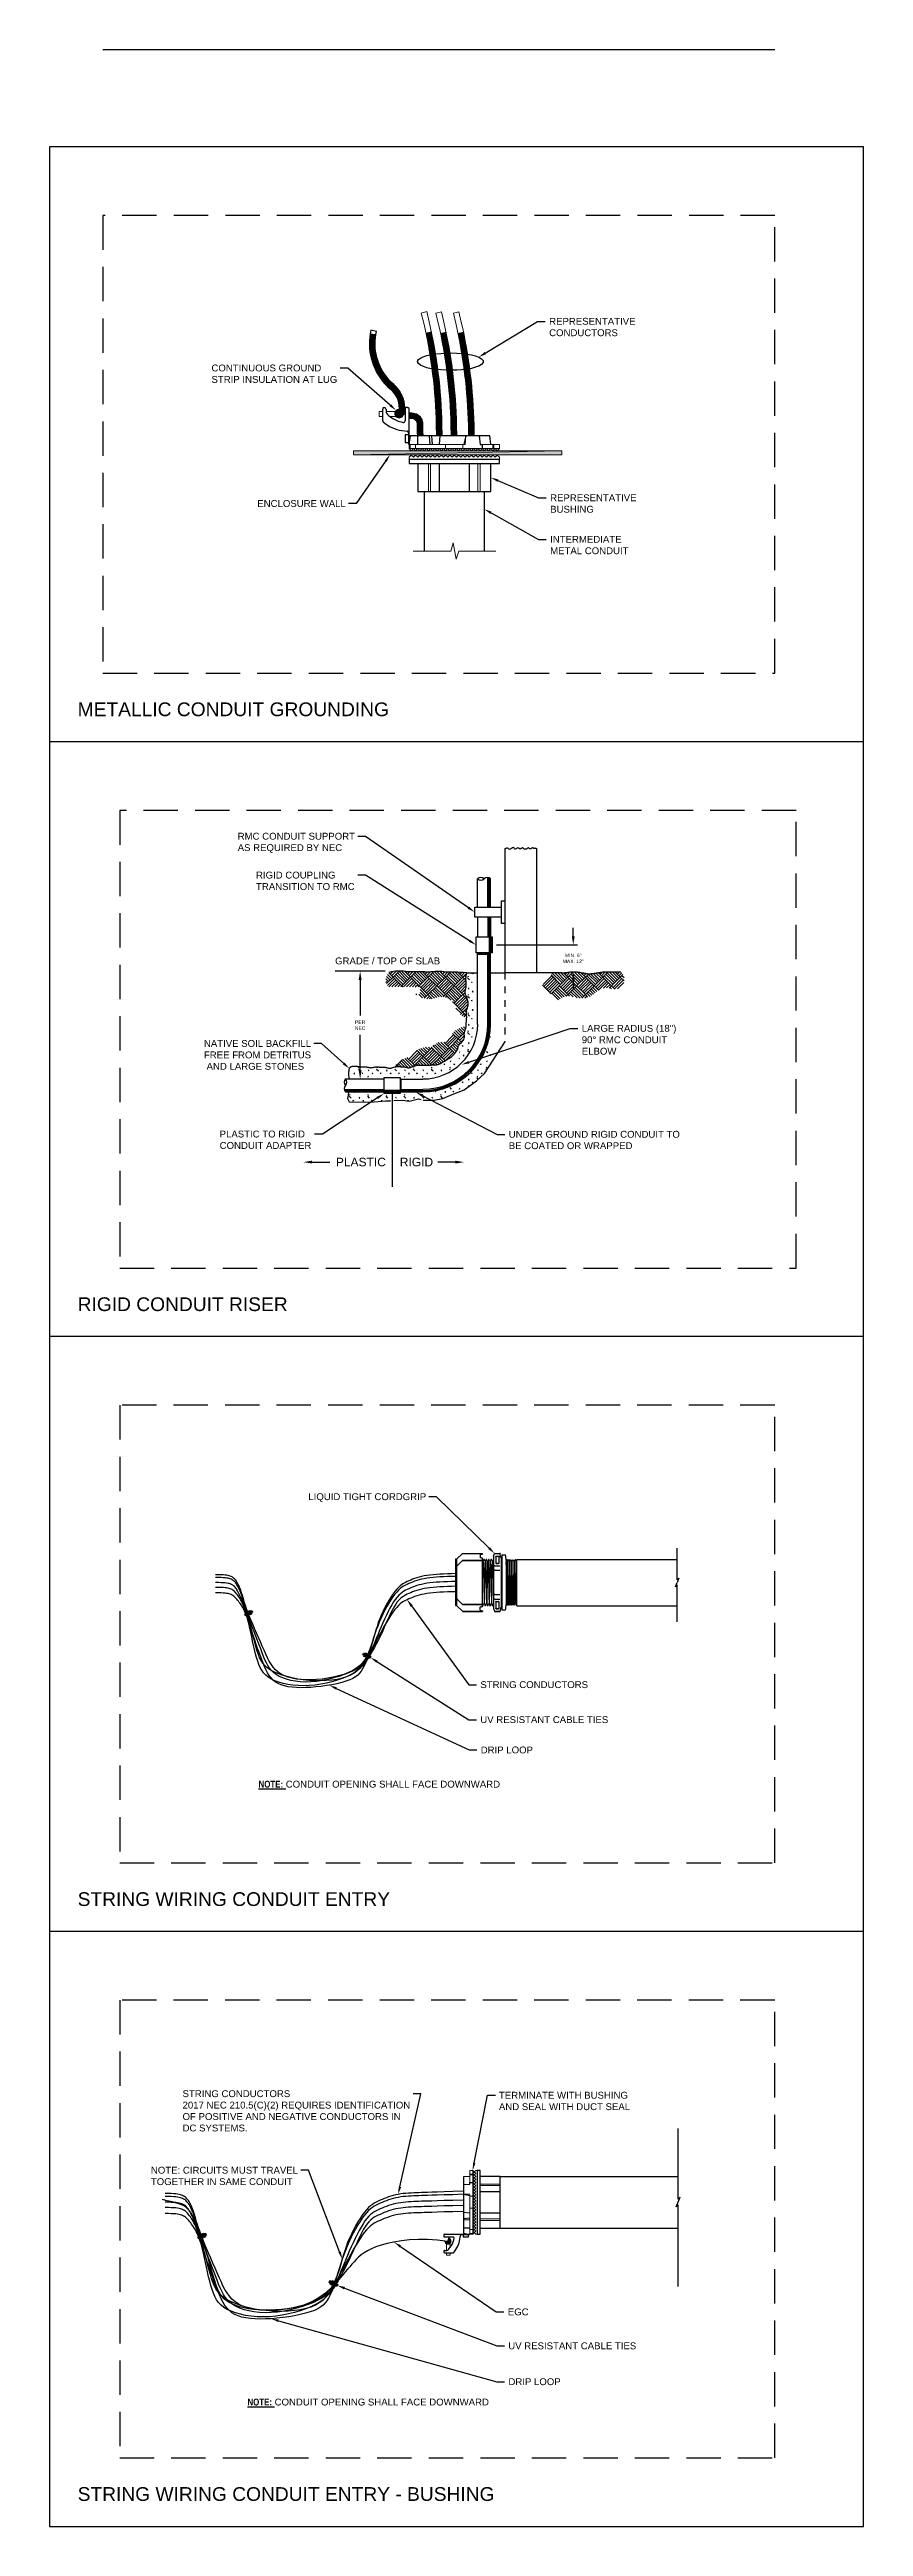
# Model space of a CAD drawing. Header units: feet. Extents: x -17.4 to 71.2, y -40.9 to 37.2.
# Drawn here: x 40.5 to 52.35, y 0 to 36.09 of the extents above; entities that cross this region are included whole.
import ezdxf
from ezdxf import colors
from ezdxf.entities.mleader import LeaderData, LeaderLine
from ezdxf.math import Vec2, Vec3

# ---------------------------------------------------------------- set-up
doc = ezdxf.new("R2010")
doc.units = ezdxf.units.FT
doc.header["$MEASUREMENT"] = 0
doc.linetypes.add('DASHED', pattern=[0.75, 0.5, -0.25])
doc.linetypes.add('HIDDEN2', pattern=[0.08, 0.035, -0.045])
doc.layers.add('G-ANNO-TEXT', color=1, linetype='Continuous')
doc.styles.add('NEI-A', font='arial.ttf')
doc.styles.get("Standard").update_dxf_attribs({"font": 'arial.ttf'})
doc.dimstyles.new('NEI-A', dxfattribs={"dimtxt": 0.1, "dimasz": 0.125, "dimexe": 0.0625, "dimexo": 0.0625, "dimgap": 0.0625, "dimtad": 0, "dimtih": 1, "dimtoh": 1, "dimdec": 4, "dimzin": 3, "dimdsep": 46, "dimlunit": 4, "dimtxsty": 'NEI-A', "dimcen": 0, "dimadec": 0, "dimazin": 0, "dimtfac": 0.75, "dimtdec": 4, "dimtofl": 0, "dimtmove": 0, "dimatfit": 3, "dimfxl": 1, "dimfrac": 1, "dimtolj": 1, "dimtzin": 0, "dimarcsym": 0})

msp = doc.modelspace()

# ---------------------------------------------------------------- texts
at = {"layer": 'G-ANNO-TEXT', "attachment_point": 4, "style": 'NEI-A'}
for s, width, gutter_width, insert, char_height in [('METALLIC CONDUIT GROUNDING', 4.5172797, 1.09375, (40.91168, 26.47599), 0.2), ('RIGID CONDUIT RISER', 4.5172797, 1.09375, (40.91168, 17.80777), 0.2), ('{\\fArial Narrow|b1|i0|c0|p34;\\LNOTE:} CONDUIT OPENING SHALL FACE DOWNWARD', 3.5089127, 0.625, (43.54595, 10.81509), 0.1), ('STRING WIRING CONDUIT ENTRY', 4.5477026, 1.09375, (40.91168, 9.13955), 0.2), ('STRING WIRING CONDUIT ENTRY - BUSHING', 6.0537053, 1.09375, (40.91168, 0.47133), 0.2)]:
    msp.add_mtext_dynamic_manual_height_columns(s, width=width, gutter_width=gutter_width, heights=[0], dxfattribs=dict(at, insert=insert, char_height=char_height))

# ---------------------------------------------------------------- blocks, each defined once
blk = doc.blocks.new('*D1')
at = {"color": 0, "lineweight": -2, "transparency": 16777216}
for p, q in [((45.024, 22.535), (45.024, 22.016)), ((45.024, 21.215), (45.024, 21.734))]:
    blk.add_line(p, q, dxfattribs=at)
at = {"color": 0, "transparency": 16777216}
for points in [[(45.003, 22.535), (45.045, 22.535), (45.024, 22.66)], [(45.003, 21.215), (45.045, 21.215), (45.024, 21.09)]]:
    blk.add_solid(points, dxfattribs=at)
at = {"layer": 'Defpoints', "color": 0, "transparency": 16777216}
for p in [(45.024, 22.66), (45.024, 21.09), (45.024, 21.09)]:
    blk.add_point(p, dxfattribs=at)
at = {"color": 0, "transparency": 16777216, "insert": (45.024, 21.875), "char_height": 0.1, "attachment_point": 5, "style": 'NEI-A'}
blk.add_mtext('\\A1;{\\H0.52083x;PER \\PNEC}', dxfattribs=at)
blk = doc.blocks.new('*D2')
at = {"color": 0, "lineweight": -2, "transparency": 16777216}
for p, q in [((48.126, 23.17), (48.126, 23.295)), ((47.008, 23.045), (48.189, 23.045)), ((48.126, 22.529), (48.126, 22.404))]:
    blk.add_line(p, q, dxfattribs=at)
at = {"color": 0, "transparency": 16777216}
for points in [[(48.106, 23.17), (48.147, 23.17), (48.126, 23.045)], [(48.106, 22.529), (48.147, 22.529), (48.126, 22.654)]]:
    blk.add_solid(points, dxfattribs=at)
at = {"layer": 'Defpoints', "color": 0, "transparency": 16777216}
for p in [(46.945, 23.045), (48.126, 22.654), (48.126, 22.654)]:
    blk.add_point(p, dxfattribs=at)
at = {"color": 0, "transparency": 16777216, "insert": (48.126, 22.849), "char_height": 0.1, "attachment_point": 5, "style": 'NEI-A'}
blk.add_mtext('\\A1;{\\H0.52083x;MIN. 6"\\PMAX. 12"}', dxfattribs=at)

# ---------------------------------------------------------------- dimensions: what is measured, and where the dimension line sits
at = {"color": 1}
dim = msp.add_linear_dim(base=(48.12648, 22.65356), p1=(46.94523, 23.04481), p2=(48.12648, 22.65356), angle=90, text='{\\H0.52083x;MIN. 6"\\PMAX. 12"}', dimstyle='NEI-A', dxfattribs=at)
dim.commit()
dim.dimension.update_dxf_attribs({"geometry": '*D2', "text_midpoint": (48.12648, 22.84919), "dimtype": 160})
dim = msp.add_linear_dim(base=(45.02402, 21.08981), p1=(45.02402, 22.65981), p2=(45.02402, 21.08981), angle=90, text='{\\H0.52083x;PER \\PNEC}', dimstyle='NEI-A', dxfattribs=at)
dim.commit()
dim.dimension.update_dxf_attribs({"geometry": '*D1', "text_midpoint": (45.02402, 21.87481)})

# ---------------------------------------------------------------- hatches: boundary and pattern name
for color, points in [(102, [(45.15971, 31.84571), (45.24222, 31.84155), (45.15889, 31.79321)]), (102, [(45.24222, 31.84155), (45.15889, 31.79321), (45.24138, 31.79404)]), (102, [(45.15889, 31.79321), (45.24138, 31.79404), (45.16138, 31.74071)]), (102, [(45.16388, 31.89821), (45.24638, 31.88905), (45.15971, 31.84571)]), (102, [(45.24638, 31.88905), (45.15971, 31.84571), (45.24222, 31.84155)]), (102, [(45.24138, 31.79404), (45.16138, 31.74071), (45.24389, 31.74654)]), (102, [(45.17138, 31.95071), (45.25222, 31.93654), (45.16388, 31.89821)]), (102, [(45.25222, 31.93654), (45.16388, 31.89821), (45.24638, 31.88905)]), (1, [(46.01055, 31.81154), (46.06222, 31.97571), (45.98138, 31.95905)]), (1, [(46.09138, 31.82655), (46.01055, 31.81154), (46.06222, 31.97571)]), (1, [(46.03638, 31.66404), (46.09138, 31.82655), (46.01055, 31.81154)]), (1, [(46.11805, 31.67738), (46.03638, 31.66404), (46.09138, 31.82655)]), (1, [(46.22306, 31.80737), (46.27472, 31.97155), (46.19388, 31.95488)]), (1, [(46.30472, 31.82321), (46.22306, 31.80737), (46.27472, 31.97155)]), (1, [(46.24888, 31.65988), (46.30472, 31.82321), (46.22306, 31.80737)]), (1, [(46.33055, 31.67321), (46.24888, 31.65988), (46.30472, 31.82321)]), (1, [(46.47722, 31.80737), (46.52888, 31.97155), (46.44805, 31.95488)]), (1, [(46.55804, 31.82321), (46.47722, 31.80737), (46.52888, 31.97155)]), (1, [(46.50304, 31.65988), (46.55804, 31.82321), (46.47722, 31.80737)]), (1, [(46.58472, 31.67321), (46.50304, 31.65988), (46.55804, 31.82321)]), (102, [(45.16138, 31.74071), (45.24389, 31.74654), (45.16639, 31.68821)]), (102, [(45.24389, 31.74654), (45.16639, 31.68821), (45.24888, 31.69904)]), (102, [(45.16639, 31.68821), (45.24888, 31.69904), (45.17556, 31.63654)]), (102, [(45.24888, 31.69904), (45.17556, 31.63654), (45.25638, 31.65238)]), (102, [(45.17556, 31.63654), (45.25638, 31.65238), (45.18722, 31.58488)]), (102, [(45.25638, 31.65238), (45.18722, 31.58488), (45.26722, 31.60571)]), (102, [(45.18722, 31.58488), (45.26722, 31.60571), (45.20222, 31.53404)]), (102, [(45.26722, 31.60571), (45.20222, 31.53404), (45.28055, 31.55988)]), (102, [(45.20222, 31.53404), (45.28055, 31.55988), (45.21972, 31.48488)]), (102, [(45.28055, 31.55988), (45.21972, 31.48488), (45.29638, 31.51571)]), (102, [(45.21972, 31.48488), (45.29638, 31.51571), (45.24055, 31.43654)]), (102, [(45.29638, 31.51571), (45.24055, 31.43654), (45.31554, 31.47154)]), (102, [(45.24055, 31.43654), (45.31554, 31.47154), (45.26472, 31.38988)]), (102, [(45.31554, 31.47154), (45.26472, 31.38988), (45.33722, 31.42904)]), (102, [(45.26472, 31.38988), (45.33722, 31.42904), (45.29055, 31.34404)]), (102, [(45.33722, 31.42904), (45.29055, 31.34404), (45.36139, 31.38821)]), (1, [(46.05889, 31.51571), (46.11805, 31.67738), (46.03638, 31.66404)]), (1, [(46.14138, 31.52738), (46.05889, 31.51571), (46.11805, 31.67738)]), (1, [(46.07888, 31.36654), (46.14138, 31.52738), (46.05889, 31.51571)]), (1, [(46.16138, 31.37655), (46.07888, 31.36654), (46.14138, 31.52738)]), (1, [(46.27222, 31.51154), (46.33055, 31.67321), (46.24888, 31.65988)]), (1, [(46.35389, 31.52321), (46.27222, 31.51154), (46.33055, 31.67321)]), (1, [(46.29222, 31.36238), (46.35389, 31.52321), (46.27222, 31.51154)]), (1, [(46.37388, 31.37238), (46.29222, 31.36238), (46.35389, 31.52321)]), (1, [(46.52555, 31.51154), (46.58472, 31.67321), (46.50304, 31.65988)]), (1, [(46.60805, 31.52321), (46.52555, 31.51154), (46.58472, 31.67321)]), (1, [(46.54555, 31.36238), (46.60805, 31.52321), (46.52555, 31.51154)]), (1, [(46.62805, 31.37238), (46.54555, 31.36238), (46.60805, 31.52321)]), (102, [(45.29055, 31.34404), (45.36139, 31.38821), (45.32055, 31.30071)]), (102, [(45.36139, 31.38821), (45.32055, 31.30071), (45.38721, 31.34821)]), (102, [(45.32055, 31.30071), (45.38721, 31.34821), (45.35222, 31.25821)]), (102, [(45.38721, 31.34821), (45.35222, 31.25821), (45.41639, 31.31071)]), (102, [(45.35222, 31.25821), (45.41639, 31.31071), (45.38639, 31.21821)]), (102, [(45.41639, 31.31071), (45.38639, 31.21821), (45.44722, 31.27404)]), (102, [(45.38639, 31.21821), (45.44722, 31.27404), (45.42305, 31.18071)]), (102, [(45.44722, 31.27404), (45.42305, 31.18071), (45.48056, 31.23988)]), (102, [(45.42305, 31.18071), (45.48056, 31.23988), (45.46222, 31.14488)]), (102, [(45.48056, 31.23988), (45.46222, 31.14488), (45.51555, 31.20821)]), (102, [(45.48388, 31.12488), (45.51555, 31.20821), (45.46222, 31.14488)]), (102, [(45.54306, 31.18237), (45.48388, 31.12488), (45.51555, 31.20821)]), (102, [(45.50471, 31.10238), (45.54306, 31.18237), (45.48388, 31.12488)]), (102, [(45.56805, 31.15487), (45.50471, 31.10238), (45.54306, 31.18237)]), (102, [(45.52305, 31.07821), (45.56805, 31.15487), (45.50471, 31.10238)]), (102, [(45.59056, 31.12571), (45.52305, 31.07821), (45.56805, 31.15487)]), (102, [(45.53972, 31.05238), (45.59056, 31.12571), (45.52305, 31.07821)]), (102, [(45.61139, 31.09404), (45.53972, 31.05238), (45.59056, 31.12571)]), (102, [(45.55388, 31.02571), (45.61139, 31.09404), (45.53972, 31.05238)]), (102, [(45.62889, 31.06154), (45.55388, 31.02571), (45.61139, 31.09404)]), (102, [(45.56639, 30.99738), (45.62889, 31.06154), (45.55388, 31.02571)]), (102, [(45.64389, 31.02738), (45.56639, 30.99738), (45.62889, 31.06154)]), (1, [(46.09639, 31.21737), (46.16138, 31.37655), (46.07888, 31.36654)]), (1, [(46.17805, 31.22571), (46.09639, 31.21737), (46.16138, 31.37655)]), (1, [(46.10972, 31.06738), (46.17805, 31.22571), (46.09639, 31.21737)]), (1, [(46.19221, 31.07404), (46.10972, 31.06738), (46.17805, 31.22571)]), (1, [(46.12054, 30.91821), (46.19221, 31.07404), (46.10972, 31.06738)]), (1, [(46.20305, 30.92321), (46.12054, 30.91821), (46.19221, 31.07404)]), (1, [(46.30889, 31.21321), (46.37388, 31.37238), (46.29222, 31.36238)]), (1, [(46.39138, 31.22154), (46.30889, 31.21321), (46.37388, 31.37238)]), (1, [(46.32222, 31.06405), (46.39138, 31.22154), (46.30889, 31.21321)]), (1, [(46.40472, 31.07071), (46.32222, 31.06405), (46.39138, 31.22154)]), (1, [(46.33306, 30.91404), (46.40472, 31.07071), (46.32222, 31.06405)]), (1, [(46.41555, 30.91904), (46.33306, 30.91404), (46.40472, 31.07071)]), (1, [(46.56222, 31.21321), (46.62805, 31.37238), (46.54555, 31.36238)]), (1, [(46.64471, 31.22154), (46.56222, 31.21321), (46.62805, 31.37238)]), (1, [(46.57638, 31.06405), (46.64471, 31.22154), (46.56222, 31.21321)]), (1, [(46.65889, 31.07071), (46.57638, 31.06405), (46.64471, 31.22154)]), (1, [(46.58722, 30.91404), (46.65889, 31.07071), (46.57638, 31.06405)]), (1, [(46.66971, 30.91904), (46.58722, 30.91404), (46.65889, 31.07071)]), (1, [(45.52888, 30.80238), (45.52721, 30.78821), (45.59138, 30.78654)]), (1, [(45.52721, 30.78821), (45.59138, 30.78654), (45.52806, 30.77321)]), (1, [(45.59138, 30.78654), (45.52806, 30.77321), (45.53305, 30.75904)]), (1, [(45.59138, 30.78654), (45.53471, 30.81654), (45.52888, 30.80238)]), (1, [(45.53305, 30.75904), (45.54055, 30.74654), (45.59138, 30.78654)]), (1, [(45.54222, 30.82821), (45.59138, 30.78654), (45.53471, 30.81654)]), (1, [(45.54055, 30.74654), (45.59138, 30.78654), (45.55056, 30.73655)]), (1, [(45.55305, 30.83821), (45.54222, 30.82821), (45.59138, 30.78654)]), (1, [(45.59138, 30.78654), (45.55056, 30.73655), (45.56305, 30.72821)]), (1, [(45.59138, 30.78654), (45.56639, 30.84571), (45.55305, 30.83821)]), (1, [(45.56305, 30.72821), (45.57638, 30.72321), (45.59138, 30.78654)]), (102, [(45.57638, 30.96904), (45.64389, 31.02738), (45.56639, 30.99738)]), (1, [(45.58055, 30.84987), (45.59138, 30.78654), (45.56639, 30.84571)]), (102, [(45.65555, 30.99238), (45.57638, 30.96904), (45.64389, 31.02738)]), (102, [(45.58305, 30.93905), (45.65555, 30.99238), (45.57638, 30.96904)]), (1, [(45.57638, 30.72321), (45.59138, 30.78654), (45.59138, 30.72154)]), (1, [(45.59472, 30.85071), (45.58055, 30.84987), (45.59138, 30.78654)]), (102, [(45.66472, 30.95571), (45.58305, 30.93905), (45.65555, 30.99238)]), (102, [(45.58805, 30.90904), (45.66472, 30.95571), (45.58305, 30.93905)]), (102, [(45.58305, 30.78821), (45.66971, 30.80737), (45.58805, 30.81821)]), (102, [(45.66388, 30.77071), (45.58305, 30.78821), (45.66971, 30.80737)]), (102, [(45.67055, 30.91904), (45.58805, 30.90904), (45.66472, 30.95571)]), (102, [(45.59056, 30.87904), (45.67055, 30.91904), (45.58805, 30.90904)]), (102, [(45.58805, 30.81821), (45.67305, 30.84488), (45.59056, 30.84821)]), (102, [(45.66971, 30.80737), (45.58805, 30.81821), (45.67305, 30.84488)]), (102, [(45.67305, 30.88154), (45.59056, 30.87904), (45.67055, 30.91904)]), (102, [(45.67305, 30.84488), (45.59056, 30.84821), (45.67305, 30.88154)]), (102, [(45.59056, 30.84821), (45.67305, 30.88154), (45.59056, 30.87904)]), (1, [(45.59138, 30.78654), (45.59138, 30.72154), (45.60556, 30.72321)]), (1, [(45.60556, 30.72321), (45.61972, 30.72821), (45.59138, 30.78654)]), (1, [(45.61972, 30.72821), (45.59138, 30.78654), (45.63222, 30.73571)]), (1, [(45.59138, 30.78654), (45.63222, 30.73571), (45.64222, 30.74654)]), (1, [(45.64222, 30.74654), (45.65055, 30.75904), (45.59138, 30.78654)]), (1, [(45.65055, 30.75904), (45.59138, 30.78654), (45.65472, 30.77238)]), (1, [(45.73722, 30.79571), (45.73722, 30.71321), (45.77555, 30.79571)]), (1, [(45.73722, 30.71321), (45.77555, 30.79571), (45.77555, 30.71321)]), (1, [(45.79889, 30.79404), (45.78721, 30.71238), (45.77555, 30.79571)]), (1, [(45.78721, 30.71238), (45.77555, 30.79571), (45.77555, 30.71321)]), (1, [(45.79805, 30.70988), (45.79889, 30.79404), (45.78721, 30.71238)]), (1, [(45.82222, 30.78904), (45.79805, 30.70988), (45.79889, 30.79404)]), (1, [(45.80888, 30.70571), (45.82222, 30.78904), (45.79805, 30.70988)]), (1, [(45.84472, 30.78071), (45.80888, 30.70571), (45.82222, 30.78904)]), (1, [(45.81972, 30.69988), (45.84472, 30.78071), (45.80888, 30.70571)]), (1, [(45.86555, 30.76904), (45.81972, 30.69988), (45.84472, 30.78071)]), (1, [(45.82888, 30.69321), (45.86555, 30.76904), (45.81972, 30.69988)]), (1, [(45.88389, 30.75404), (45.82888, 30.69321), (45.86555, 30.76904)]), (1, [(45.83638, 30.68488), (45.88389, 30.75404), (45.82888, 30.69321)]), (1, [(45.90055, 30.73738), (45.83638, 30.68488), (45.88389, 30.75404)]), (1, [(45.84305, 30.67488), (45.90055, 30.73738), (45.83638, 30.68488)]), (1, [(45.91388, 30.71737), (45.84305, 30.67488), (45.90055, 30.73738)]), (1, [(45.84888, 30.66488), (45.91388, 30.71737), (45.84305, 30.67488)]), (1, [(45.92472, 30.69654), (45.84888, 30.66488), (45.91388, 30.71737)]), (1, [(45.85222, 30.65321), (45.92472, 30.69654), (45.84888, 30.66488)]), (1, [(45.93222, 30.67405), (45.85222, 30.65321), (45.92472, 30.69654)]), (1, [(46.12804, 30.76821), (46.20305, 30.92321), (46.12054, 30.91821)]), (1, [(46.21055, 30.77155), (46.12804, 30.76821), (46.20305, 30.92321)]), (1, [(46.13305, 30.61738), (46.21055, 30.77155), (46.12804, 30.76821)]), (1, [(46.21556, 30.61905), (46.13305, 30.61738), (46.21055, 30.77155)]), (1, [(46.34056, 30.76405), (46.41555, 30.91904), (46.33306, 30.91404)]), (1, [(46.42389, 30.76737), (46.34056, 30.76405), (46.41555, 30.91904)]), (1, [(46.34555, 30.61404), (46.42389, 30.76737), (46.34056, 30.76405)]), (1, [(46.42805, 30.61571), (46.34555, 30.61404), (46.42389, 30.76737)]), (1, [(46.59472, 30.76405), (46.66971, 30.91904), (46.58722, 30.91404)]), (1, [(46.67721, 30.76737), (46.59472, 30.76405), (46.66971, 30.91904)]), (1, [(46.59971, 30.61404), (46.67721, 30.76737), (46.59472, 30.76405)]), (1, [(46.68222, 30.61571), (46.59971, 30.61404), (46.67721, 30.76737)]), (1, [(45.85472, 30.64237), (45.93222, 30.67405), (45.85222, 30.65321)]), (1, [(45.85305, 30.57321), (45.93722, 30.62655), (45.85472, 30.63071)]), (1, [(45.93638, 30.57321), (45.85305, 30.57321), (45.93722, 30.62655)]), (1, [(45.85472, 30.51654), (45.93638, 30.57321), (45.85305, 30.57321)]), (1, [(45.93638, 30.65071), (45.85472, 30.64237), (45.93222, 30.67405)]), (1, [(45.93722, 30.62655), (45.85472, 30.63071), (45.93638, 30.65071)]), (1, [(45.85472, 30.63071), (45.93638, 30.65071), (45.85472, 30.64237)]), (1, [(45.93722, 30.51988), (45.85472, 30.51654), (45.93638, 30.57321)]), (1, [(45.85805, 30.45988), (45.93722, 30.51988), (45.85472, 30.51654)]), (1, [(45.94054, 30.46737), (45.85805, 30.45988), (45.93722, 30.51988)]), (1, [(46.13472, 30.46737), (46.21556, 30.61905), (46.13305, 30.61738)]), (1, [(46.21722, 30.46737), (46.13472, 30.46737), (46.21556, 30.61905)]), (1, [(46.34722, 30.46321), (46.42805, 30.61571), (46.34555, 30.61404)]), (1, [(46.42972, 30.46321), (46.34722, 30.46321), (46.42805, 30.61571)]), (1, [(46.60055, 30.46321), (46.68222, 30.61571), (46.59971, 30.61404)]), (1, [(46.68389, 30.46321), (46.60055, 30.46321), (46.68222, 30.61571)]), (1, [(47.95888, 30.18488), (47.95888, 30.24154), (44.92556, 30.18488)]), (1, [(47.95888, 30.24154), (44.92556, 30.18488), (44.92556, 30.24154)]), (1, [(46.25615, 4.15891), (46.25674, 4.14888), (46.30155, 4.15655)]), (1, [(46.25674, 4.14888), (46.30155, 4.15655), (46.25968, 4.13886)]), (1, [(46.30155, 4.15655), (46.25968, 4.13886), (46.26499, 4.12943)]), (1, [(46.26499, 4.12943), (46.27207, 4.12176), (46.30155, 4.15655)]), (1, [(46.27207, 4.12176), (46.30155, 4.15655), (46.28032, 4.11645)]), (1, [(46.30155, 4.15655), (46.28032, 4.11645), (46.29034, 4.11233)]), (1, [(46.29034, 4.11233), (46.30037, 4.11115), (46.30155, 4.15655)]), (1, [(46.30037, 4.11115), (46.30155, 4.15655), (46.31098, 4.11174)]), (1, [(46.32101, 4.19841), (46.30155, 4.15655), (46.31157, 4.20137)]), (1, [(46.32985, 4.19252), (46.32101, 4.19841), (46.30155, 4.15655)]), (1, [(46.30155, 4.15655), (46.33751, 4.18545), (46.32985, 4.19252)]), (1, [(46.34282, 4.1766), (46.30155, 4.15655), (46.33751, 4.18545)]), (1, [(46.34636, 4.16658), (46.34282, 4.1766), (46.30155, 4.15655)]), (1, [(46.30155, 4.15655), (46.34754, 4.15655), (46.34636, 4.16658)]), (1, [(46.30155, 4.15655), (46.31098, 4.11174), (46.32101, 4.11527)]), (1, [(46.32101, 4.11527), (46.32985, 4.12058), (46.30155, 4.15655)]), (1, [(46.32985, 4.12058), (46.30155, 4.15655), (46.33692, 4.12766)]), (1, [(46.30155, 4.15655), (46.33692, 4.12766), (46.34282, 4.1365)]), (1, [(46.34282, 4.1365), (46.34636, 4.14593), (46.30155, 4.15655)]), (1, [(46.34636, 4.14593), (46.30155, 4.15655), (46.34754, 4.15655)])]:
    msp.add_hatch(color=color).paths.add_polyline_path(points)
h = msp.add_hatch(color=1)
h.dxf.hatch_style = 1
h.paths.add_polyline_path([(43.41575, 13.298), (43.40266, 13.32371), (43.34502, 13.29436), (43.35811, 13.26864)])
h.paths.add_polyline_path([(43.44614, 13.29749), (43.42013, 13.34858), (43.3962, 13.3364), (43.42221, 13.28531)])
h.paths.add_polyline_path([(43.45865, 13.31984), (43.44556, 13.34555), (43.42659, 13.33589), (43.43968, 13.31018)])
h = msp.add_hatch(color=1)
h.dxf.hatch_style = 1
h.paths.add_polyline_path([(45.12098, 12.70345), (45.1083, 12.67753), (45.1664, 12.6491), (45.17909, 12.67502)])
h.paths.add_polyline_path([(45.10312, 12.72804), (45.07792, 12.67654), (45.10204, 12.66474), (45.12724, 12.71624)])
h.paths.add_polyline_path([(45.07774, 12.7246), (45.06506, 12.69869), (45.08418, 12.68933), (45.09686, 12.71525)])
h = msp.add_hatch(color=1)
h.dxf.hatch_style = 1
h.paths.add_polyline_path([(42.73847, 4.21875), (42.72393, 4.24732), (42.65988, 4.21471), (42.67442, 4.18614)])
h.paths.add_polyline_path([(42.77224, 4.21819), (42.74333, 4.27495), (42.71675, 4.26142), (42.74565, 4.20465)])
h.paths.add_polyline_path([(42.78614, 4.24302), (42.77159, 4.27159), (42.75051, 4.26086), (42.76506, 4.23229)])
h = msp.add_hatch(color=1)
h.dxf.hatch_style = 1
h.paths.add_polyline_path([(44.63317, 3.55814), (44.61908, 3.52934), (44.68364, 3.49775), (44.69773, 3.52655)])
h.paths.add_polyline_path([(44.61332, 3.58546), (44.58533, 3.52824), (44.61213, 3.51513), (44.64012, 3.57235)])
h.paths.add_polyline_path([(44.58512, 3.58165), (44.57103, 3.55285), (44.59228, 3.54245), (44.60637, 3.57125)])

# ---------------------------------------------------------------- linework, layer by layer
for p, q in [((41.2771, 36.09071), (51.06167, 36.09071)), ((40.50322, 34.67287), (40.50322, 0))]:
    msp.add_line(p, q)
at = {"color": 1}
for p, q in [((46.92148, 22.63856), (47.12898, 22.63856)), ((47.80586, 22.63981), (47.12898, 22.63981)), ((47.3055, 14.09163), (49.63931, 14.09163)), ((49.63931, 13.79115), (49.63931, 14.25623)), ((49.61302, 13.69217), (49.63931, 13.75507)), ((49.63931, 13.71899), (49.61302, 13.69217)), ((49.63931, 13.79115), (49.6656, 13.81798)), ((49.6656, 13.81798), (49.63931, 13.75507)), ((49.63931, 13.18328), (49.63931, 13.71899)), ((47.3055, 13.41502), (49.63931, 13.41502)), ((49.65354, 4.7667), (49.65354, 5.8002)), ((47.06042, 5.10057), (49.65354, 5.10057)), ((49.62433, 4.65672), (49.68275, 4.79651)), ((49.65354, 4.7667), (49.68275, 4.79651)), ((47.06042, 4.34878), (49.65354, 4.34878)), ((49.65354, 4.68652), (49.62433, 4.65672)), ((49.65354, 3.49605), (49.65354, 4.68652))]:
    msp.add_line(p, q, dxfattribs=at)
at = {"color": 1, "linetype": 'Continuous'}
for p, q in [((47.1659, 14.08779), (47.16421, 14.08784)), ((47.17626, 14.06855), (47.16598, 14.08771)), ((47.18859, 14.08704), (47.17713, 14.06854)), ((47.19035, 14.08705), (47.18867, 14.0871)), ((47.20073, 14.06779), (47.19044, 14.08697)), ((47.21305, 14.08628), (47.20158, 14.06778)), ((47.2148, 14.08629), (47.21312, 14.08634)), ((47.22518, 14.06703), (47.21489, 14.0862)), ((47.23751, 14.0855), (47.22605, 14.06702)), ((47.23927, 14.08551), (47.23758, 14.08556)), ((47.24964, 14.06627), (47.23935, 14.08544)), ((47.26196, 14.08475), (47.2505, 14.06625)), ((47.26373, 14.08476), (47.26204, 14.08481)), ((47.2741, 14.06551), (47.26382, 14.08468)), ((47.2865, 14.08406), (47.27497, 14.0655)), ((47.28818, 14.084), (47.2865, 14.08406)), ((47.29847, 14.06483), (47.28818, 14.084)), ((46.98243, 13.93168), (47.05981, 13.93168)), ((47.17721, 14.06861), (47.17618, 14.06864)), ((47.20166, 14.06784), (47.20064, 14.06788)), ((47.20763, 13.68584), (47.20676, 13.75524)), ((47.22612, 14.06708), (47.2251, 14.06711)), ((47.25058, 14.06632), (47.24956, 14.06635)), ((47.27504, 14.06556), (47.27401, 14.06559)), ((47.30005, 14.06478), (47.29847, 14.06483))]:
    msp.add_line(p, q, dxfattribs=at)
for points in [[(52.35029, 34.67287), (40.50322, 34.67287)], [(52.35029, 26.00466), (40.50322, 26.00466)], [(52.35029, 17.33644), (40.50322, 17.33644)], [(52.35029, 8.66822), (40.50322, 8.66822)]]:
    msp.add_lwpolyline(points)
at = {"lineweight": 0}
for points in [[(45.24222, 31.84155), (45.15889, 31.79321)], [(45.15889, 31.79321), (45.24138, 31.79404), (45.16138, 31.74071)], [(45.24638, 31.88905), (45.15971, 31.84571), (45.24222, 31.84155)], [(45.25222, 31.93654), (45.16388, 31.89821), (45.24638, 31.88905)], [(45.17138, 31.95071), (45.25222, 31.93654)], [(45.16138, 31.74071), (45.24389, 31.74654)], [(45.24389, 31.74654), (45.16639, 31.68821)], [(45.16639, 31.68821), (45.24888, 31.69904), (45.17556, 31.63654)], [(45.17556, 31.63654), (45.25638, 31.65238)], [(45.25638, 31.65238), (45.18722, 31.58488)], [(45.18722, 31.58488), (45.26722, 31.60571), (45.20222, 31.53404)], [(45.20222, 31.53404), (45.28055, 31.55988), (45.21972, 31.48488)], [(45.21972, 31.48488), (45.29638, 31.51571), (45.24055, 31.43654)], [(45.24055, 31.43654), (45.31554, 31.47154)], [(45.31554, 31.47154), (45.26472, 31.38988)], [(45.26472, 31.38988), (45.33722, 31.42904), (45.29055, 31.34404)], [(45.29055, 31.34404), (45.36139, 31.38821), (45.32055, 31.30071)], [(45.32055, 31.30071), (45.38721, 31.34821)], [(45.38721, 31.34821), (45.35222, 31.25821)], [(45.35222, 31.25821), (45.41639, 31.31071)], [(45.41639, 31.31071), (45.38639, 31.21821)], [(45.38639, 31.21821), (45.44722, 31.27404)], [(45.44722, 31.27404), (45.42305, 31.18071), (45.48056, 31.23988)], [(45.48056, 31.23988), (45.46222, 31.14488), (45.51555, 31.20821)], [(45.48388, 31.12488), (45.51555, 31.20821)], [(45.50471, 31.10238), (45.54306, 31.18237), (45.48388, 31.12488)], [(45.59056, 30.87904), (45.67055, 30.91904), (45.58805, 30.90904)], [(45.58805, 30.81821), (45.67305, 30.84488)], [(45.67305, 30.84488), (45.59056, 30.84821), (45.67305, 30.88154)], [(45.67305, 30.88154), (45.59056, 30.87904)]]:
    msp.add_lwpolyline(points, dxfattribs=at)
at = {"color": 1, "lineweight": 0}
for points in [[(46.06222, 31.97571), (45.98138, 31.95905)], [(46.09138, 31.82655), (46.01055, 31.81154), (46.06222, 31.97571)], [(46.03638, 31.66404), (46.09138, 31.82655)], [(46.22306, 31.80737), (46.27472, 31.97155), (46.19388, 31.95488)], [(46.30472, 31.82321), (46.22306, 31.80737)], [(46.24888, 31.65988), (46.30472, 31.82321)], [(46.52888, 31.97155), (46.44805, 31.95488)], [(46.55804, 31.82321), (46.47722, 31.80737), (46.52888, 31.97155)], [(46.58472, 31.67321), (46.50304, 31.65988), (46.55804, 31.82321)], [(46.11805, 31.67738), (46.03638, 31.66404)], [(46.05889, 31.51571), (46.11805, 31.67738)], [(46.14138, 31.52738), (46.05889, 31.51571)], [(46.07888, 31.36654), (46.14138, 31.52738)], [(46.33055, 31.67321), (46.24888, 31.65988)], [(46.27222, 31.51154), (46.33055, 31.67321)], [(46.35389, 31.52321), (46.27222, 31.51154)], [(46.29222, 31.36238), (46.35389, 31.52321)], [(46.60805, 31.52321), (46.52555, 31.51154), (46.58472, 31.67321)], [(46.54555, 31.36238), (46.60805, 31.52321)], [(46.16138, 31.37655), (46.07888, 31.36654)], [(46.09639, 31.21737), (46.16138, 31.37655)], [(46.17805, 31.22571), (46.09639, 31.21737)], [(46.19221, 31.07404), (46.10972, 31.06738), (46.17805, 31.22571)], [(46.12054, 30.91821), (46.19221, 31.07404)], [(46.37388, 31.37238), (46.29222, 31.36238)], [(46.39138, 31.22154), (46.30889, 31.21321), (46.37388, 31.37238)], [(46.32222, 31.06405), (46.39138, 31.22154)], [(46.40472, 31.07071), (46.32222, 31.06405)], [(46.33306, 30.91404), (46.40472, 31.07071)], [(46.56222, 31.21321), (46.62805, 31.37238), (46.54555, 31.36238)], [(46.57638, 31.06405), (46.64471, 31.22154), (46.56222, 31.21321)], [(46.58722, 30.91404), (46.65889, 31.07071), (46.57638, 31.06405)], [(45.35138, 30.74321), (45.30138, 30.74321), (45.30138, 30.81821), (45.35138, 30.81821)], [(45.37804, 30.87321), (45.37388, 30.87321)], [(45.40055, 30.81821), (45.59305, 30.81821), (45.59305, 30.74321), (45.45555, 30.74321)], [(45.52888, 30.80238), (45.52721, 30.78821)], [(45.52721, 30.78821), (45.59138, 30.78654), (45.52806, 30.77321)], [(45.52721, 30.78821), (45.52806, 30.77321), (45.53305, 30.75904), (45.59138, 30.78654)], [(45.54222, 30.82821), (45.53471, 30.81654), (45.52888, 30.80238), (45.59138, 30.78654)], [(45.53305, 30.75904), (45.54055, 30.74654), (45.59138, 30.78654)], [(45.54222, 30.82821), (45.59138, 30.78654), (45.53471, 30.81654)], [(45.54055, 30.74654), (45.55056, 30.73655), (45.56305, 30.72821), (45.59138, 30.78654)], [(45.55305, 30.83821), (45.54222, 30.82821)], [(45.59138, 30.78654), (45.55056, 30.73655)], [(45.58055, 30.84987), (45.56639, 30.84571), (45.55305, 30.83821), (45.59138, 30.78654), (45.59472, 30.85071)], [(45.56305, 30.72821), (45.57638, 30.72321), (45.59138, 30.78654)], [(45.59138, 30.78654), (45.56639, 30.84571)], [(45.57638, 30.72321), (45.59138, 30.72154), (45.60556, 30.72321), (45.59138, 30.78654)], [(45.59472, 30.85071), (45.58055, 30.84987)], [(45.58055, 30.84987), (45.59138, 30.78654)], [(45.59138, 30.78654), (45.59138, 30.72154)], [(45.60556, 30.72321), (45.61972, 30.72821), (45.59138, 30.78654)], [(45.59138, 30.78654), (45.63222, 30.73571)], [(45.61972, 30.72821), (45.63222, 30.73571), (45.64222, 30.74654), (45.59138, 30.78654)], [(45.65055, 30.75904), (45.59138, 30.78654)], [(45.65055, 30.75904), (45.65472, 30.77238), (45.59138, 30.78654)], [(45.64222, 30.74654), (45.65055, 30.75904)], [(45.73722, 30.79571), (45.73722, 30.71321)], [(45.73722, 30.71321), (45.77555, 30.79571)], [(45.73722, 30.71321), (45.77555, 30.71321), (45.77555, 30.79571), (45.73722, 30.79571)], [(45.79889, 30.79404), (45.78721, 30.71238), (45.77555, 30.79571)], [(45.79805, 30.70988), (45.79889, 30.79404)], [(45.82222, 30.78904), (45.79805, 30.70988)], [(45.84472, 30.78071), (45.80888, 30.70571), (45.82222, 30.78904)], [(45.81972, 30.69988), (45.84472, 30.78071)], [(45.86555, 30.76904), (45.81972, 30.69988)], [(45.82888, 30.69321), (45.86555, 30.76904)], [(45.88389, 30.75404), (45.82888, 30.69321)], [(45.83638, 30.68488), (45.88389, 30.75404)], [(45.90055, 30.73738), (45.83638, 30.68488)], [(45.84305, 30.67488), (45.90055, 30.73738)], [(45.91388, 30.71737), (45.84305, 30.67488)], [(45.92472, 30.69654), (45.84888, 30.66488), (45.91388, 30.71737)], [(45.85222, 30.65321), (45.92472, 30.69654)], [(46.20305, 30.92321), (46.12054, 30.91821)], [(46.12804, 30.76821), (46.20305, 30.92321)], [(46.13305, 30.61738), (46.21055, 30.77155), (46.12804, 30.76821)], [(46.34056, 30.76405), (46.41555, 30.91904), (46.33306, 30.91404)], [(46.34555, 30.61404), (46.42389, 30.76737), (46.34056, 30.76405)], [(46.66971, 30.91904), (46.58722, 30.91404)], [(46.67721, 30.76737), (46.59472, 30.76405), (46.66971, 30.91904)], [(46.59971, 30.61404), (46.67721, 30.76737)], [(46.55056, 30.33821), (45.73806, 30.33821), (45.73806, 30.27571), (45.76889, 30.24487), (45.80056, 30.27571), (45.83139, 30.24487), (45.86306, 30.27571), (45.89389, 30.24487), (45.92556, 30.27571), (45.95639, 30.24487), (45.98806, 30.27571), (46.01889, 30.24487), (46.05056, 30.27571), (46.08139, 30.24487), (46.11306, 30.27571), (46.14389, 30.24487), (46.17556, 30.27571), (46.20639, 30.24487), (46.23806, 30.27571), (46.26889, 30.24487), (46.30056, 30.27571), (46.33139, 30.24487), (46.36306, 30.27571), (46.39389, 30.24487), (46.42556, 30.27571), (46.45639, 30.24487), (46.48806, 30.27571), (46.51889, 30.24487), (46.55056, 30.27571), (46.58139, 30.24487), (46.61306, 30.27571), (46.64389, 30.24487), (46.67556, 30.27571), (46.70639, 30.24487), (46.73806, 30.27571), (46.76889, 30.24487), (46.80056, 30.27571), (46.83139, 30.24487), (46.86306, 30.27571), (46.89389, 30.24487), (46.92556, 30.27571), (46.95639, 30.24487), (46.98806, 30.27571), (47.01889, 30.24487), (47.05056, 30.27571), (47.05056, 30.33821), (46.76889, 30.33821)], [(45.75304, 30.33821), (45.75304, 30.27571)], [(45.83139, 30.33821), (45.83139, 30.27571)], [(45.93222, 30.67405), (45.85222, 30.65321)], [(45.85305, 30.57321), (45.93722, 30.62655), (45.85472, 30.63071)], [(45.93638, 30.57321), (45.85305, 30.57321)], [(45.93638, 30.65071), (45.85472, 30.64237), (45.93222, 30.67405)], [(45.85472, 30.63071), (45.93638, 30.65071)], [(45.85472, 30.51654), (45.93638, 30.57321)], [(45.93722, 30.51988), (45.85472, 30.51654)], [(45.94054, 30.46737), (45.85805, 30.45988), (45.93722, 30.51988)], [(46.21556, 30.61905), (46.13305, 30.61738)], [(46.21722, 30.46737), (46.13472, 30.46737), (46.21556, 30.61905)], [(46.26889, 30.33821), (46.26889, 30.27571)], [(46.42805, 30.61571), (46.34555, 30.61404)], [(46.34722, 30.46321), (46.42805, 30.61571)], [(46.42972, 30.46321), (46.34722, 30.46321)], [(46.51889, 30.33821), (46.51889, 30.27571)], [(46.68222, 30.61571), (46.59971, 30.61404)], [(46.68389, 30.46321), (46.60055, 30.46321), (46.68222, 30.61571)], [(46.95639, 30.33821), (46.95639, 30.27571)], [(46.97222, 30.33821), (46.97222, 30.27571)], [(47.95888, 30.24154), (44.92556, 30.18488)], [(47.95888, 30.24154), (44.92556, 30.24154), (44.92556, 30.18488), (47.95888, 30.18488)], [(45.73806, 30.27571), (47.05056, 30.27571)], [(45.73806, 30.11905), (45.73806, 30.15071), (45.76889, 30.18155), (45.80056, 30.15071), (45.83139, 30.18155), (45.86306, 30.15071), (45.89389, 30.18155), (45.92556, 30.15071), (45.95639, 30.18155), (45.98806, 30.15071), (46.01889, 30.18155), (46.05056, 30.15071), (46.08139, 30.18155), (46.11306, 30.15071), (46.14389, 30.18155), (46.17556, 30.15071), (46.20639, 30.18155), (46.23806, 30.15071), (46.26889, 30.18155), (46.30056, 30.15071), (46.33139, 30.18155), (46.36306, 30.15071), (46.39389, 30.18155), (46.42556, 30.15071), (46.45639, 30.18155), (46.48806, 30.15071), (46.51889, 30.18155), (46.55056, 30.15071), (46.58139, 30.18155), (46.61306, 30.15071), (46.64389, 30.18155), (46.67556, 30.15071), (46.70639, 30.18155), (46.73806, 30.15071), (46.76889, 30.18155), (46.80056, 30.15071), (46.83139, 30.18155), (46.86306, 30.15071), (46.89389, 30.18155), (46.92556, 30.15071), (46.95639, 30.18155), (46.98806, 30.15071), (47.01889, 30.18155), (47.05056, 30.15071), (47.05056, 30.11905)], [(46.01889, 30.05655), (46.01889, 29.65071)], [(46.05056, 30.05655), (46.05056, 29.65071)], [(46.73806, 30.05655), (46.73806, 29.65071)], [(46.76889, 30.05655), (46.76889, 29.65071)], [(47.95888, 30.18488), (47.95888, 30.24154)], [(45.79638, 28.78321), (46.34388, 28.78321), (46.38055, 28.90154), (46.42305, 28.66488), (46.45888, 28.78321), (47.00055, 28.78321)], [(46.61877, 4.83523), (46.61877, 4.26033), (46.663, 4.26033), (46.68481, 4.28215), (46.663, 4.30455), (46.68481, 4.32637), (46.663, 4.34878), (46.68481, 4.37059), (46.663, 4.393), (46.68481, 4.41481), (46.663, 4.43722), (46.68481, 4.45904), (46.663, 4.48145), (46.68481, 4.50326), (46.663, 4.52567), (46.68481, 4.54748), (46.663, 4.56989), (46.68481, 4.59171), (46.663, 4.61412), (46.68481, 4.63593), (46.663, 4.65834), (46.68481, 4.68015), (46.663, 4.70256), (46.68481, 4.72438), (46.663, 4.74678), (46.68481, 4.7686), (46.663, 4.79101), (46.68481, 4.81282), (46.663, 4.83523), (46.68481, 4.85704), (46.663, 4.87945), (46.68481, 4.90127), (46.663, 4.92368), (46.68481, 4.94549), (46.663, 4.9679), (46.68481, 4.98971), (46.663, 5.01212), (46.68481, 5.03394), (46.663, 5.05635), (46.68481, 5.07816), (46.663, 5.10057), (46.68481, 5.12238), (46.663, 5.14479), (46.68481, 5.16661), (46.663, 5.18901), (46.61877, 5.18901), (46.61877, 4.98971)], [(46.61877, 5.13358), (46.663, 5.13358)], [(46.61877, 5.12238), (46.663, 5.12238)], [(46.663, 4.26033), (46.663, 5.18901)], [(46.72904, 4.26033), (46.70663, 4.26033), (46.68481, 4.28215), (46.70663, 4.30455), (46.68481, 4.32637), (46.70663, 4.34878), (46.68481, 4.37059), (46.70663, 4.393), (46.68481, 4.41481), (46.70663, 4.43722), (46.68481, 4.45904), (46.70663, 4.48145), (46.68481, 4.50326), (46.70663, 4.52567), (46.68481, 4.54748), (46.70663, 4.56989), (46.68481, 4.59171), (46.70663, 4.61412), (46.68481, 4.63593), (46.70663, 4.65834), (46.68481, 4.68015), (46.70663, 4.70256), (46.68481, 4.72438), (46.70663, 4.74678), (46.68481, 4.7686), (46.70663, 4.79101), (46.68481, 4.81282), (46.70663, 4.83523), (46.68481, 4.85704), (46.70663, 4.87945), (46.68481, 4.90127), (46.70663, 4.92368), (46.68481, 4.94549), (46.70663, 4.9679), (46.68481, 4.98971), (46.70663, 5.01212), (46.68481, 5.03394), (46.70663, 5.05635), (46.68481, 5.07816), (46.70663, 5.10057), (46.68481, 5.12238), (46.70663, 5.14479), (46.68481, 5.16661), (46.70663, 5.18901), (46.72904, 5.18901)], [(46.61877, 4.81282), (46.663, 4.81282)], [(46.77326, 4.98971), (47.06042, 4.98971)], [(46.77326, 4.9679), (47.06042, 4.9679)], [(46.61877, 4.63593), (46.663, 4.63593)], [(46.77326, 4.48145), (47.06042, 4.48145)], [(46.77326, 4.45904), (47.06042, 4.45904)], [(46.24022, 4.0056), (46.24022, 4.00265)], [(46.25615, 4.15891), (46.25674, 4.14888), (46.30155, 4.15655)], [(46.25674, 4.14888), (46.25968, 4.13886), (46.26499, 4.12943), (46.30155, 4.15655), (46.25615, 4.15891)], [(46.30155, 4.15655), (46.25968, 4.13886)], [(46.26499, 4.12943), (46.27207, 4.12176)], [(46.27207, 4.12176), (46.30155, 4.15655), (46.28032, 4.11645)], [(46.27207, 4.12176), (46.28032, 4.11645), (46.29034, 4.11233), (46.30155, 4.15655)], [(46.27914, 4.02152), (46.27914, 4.15773), (46.33221, 4.15773), (46.33221, 4.06044)], [(46.33221, 3.98673), (46.33221, 3.95136), (46.27914, 3.95136), (46.27914, 3.98673)], [(46.29034, 4.11233), (46.30037, 4.11115)], [(46.30037, 4.11115), (46.30155, 4.15655), (46.31098, 4.11174)], [(46.30037, 4.11115), (46.31098, 4.11174), (46.32101, 4.11527), (46.30155, 4.15655)], [(46.32101, 4.19841), (46.30155, 4.15655), (46.31157, 4.20137)], [(46.34282, 4.1766), (46.33751, 4.18545), (46.32985, 4.19252), (46.30155, 4.15655)], [(46.30155, 4.15655), (46.33751, 4.18545)], [(46.34636, 4.16658), (46.34282, 4.1766), (46.30155, 4.15655)], [(46.34636, 4.14593), (46.34754, 4.15655), (46.34636, 4.16658), (46.30155, 4.15655)], [(46.32101, 4.11527), (46.32985, 4.12058), (46.30155, 4.15655)], [(46.30155, 4.15655), (46.33692, 4.12766)], [(46.32985, 4.12058), (46.33692, 4.12766), (46.34282, 4.1365), (46.30155, 4.15655)], [(46.34282, 4.1365), (46.34636, 4.14593), (46.30155, 4.15655)], [(46.30155, 4.15655), (46.34754, 4.15655)], [(46.32101, 4.19841), (46.31157, 4.20137)], [(46.32985, 4.19252), (46.32101, 4.19841)], [(46.61877, 4.32637), (46.663, 4.32637)], [(46.61877, 4.27094), (46.663, 4.27094)]]:
    msp.add_lwpolyline(points, dxfattribs=at)
at = {"color": 102}
for points in [[(45.50471, 31.10238), (45.54306, 31.18237)], [(45.52305, 31.07821), (45.56805, 31.15487), (45.50471, 31.10238)], [(45.59056, 31.12571), (45.52305, 31.07821)], [(45.61139, 31.09404), (45.53972, 31.05238), (45.59056, 31.12571)], [(45.55388, 31.02571), (45.61139, 31.09404)], [(45.56639, 30.99738), (45.62889, 31.06154), (45.55388, 31.02571)], [(45.64389, 31.02738), (45.56639, 30.99738)], [(45.57638, 30.96904), (45.64389, 31.02738)], [(45.58305, 30.93905), (45.65555, 30.99238), (45.57638, 30.96904)], [(45.58805, 30.90904), (45.66472, 30.95571), (45.58305, 30.93905)], [(45.58305, 30.78821), (45.66971, 30.80737), (45.58805, 30.81821)], [(45.66388, 30.77071), (45.58305, 30.78821)], [(45.67055, 30.91904), (45.58805, 30.90904)], [(45.58805, 30.81821), (45.67305, 30.84488)]]:
    msp.add_lwpolyline(points, dxfattribs=at)
at = {"color": 1, "lineweight": 30}
for points in [[(45.35138, 30.85071), (45.35138, 30.68071)], [(45.37388, 30.87238), (45.36722, 30.87154), (45.36139, 30.86821), (45.35638, 30.86321), (45.35305, 30.85737), (45.35222, 30.85071)], [(45.35222, 30.68071), (45.35389, 30.67154), (45.35972, 30.66404)], [(45.39972, 30.85071), (45.39888, 30.85737), (45.39555, 30.86321), (45.39055, 30.86821), (45.38472, 30.87154), (45.37804, 30.87238)], [(45.39972, 30.81071), (45.40971, 30.79071), (45.42222, 30.77238), (45.43805, 30.75738)], [(45.40055, 30.85071), (45.40055, 30.80988)], [(45.65221, 30.65821), (45.65971, 30.65821), (45.66639, 30.66154), (45.67222, 30.66571), (45.67556, 30.67238), (45.67721, 30.67988)], [(45.67888, 30.87321), (45.67805, 30.67988)], [(45.71471, 30.87321), (45.67888, 30.87321)], [(45.73639, 30.85071), (45.73555, 30.85737), (45.73221, 30.86321), (45.72722, 30.86821), (45.72139, 30.87154), (45.71471, 30.87238)], [(45.72805, 30.50821), (45.72805, 30.34071), (45.73722, 30.34071), (45.73722, 30.85071)], [(45.72805, 30.47571), (45.67888, 30.47571), (45.67888, 30.36404), (45.72805, 30.36404)], [(45.72722, 30.50821), (45.72555, 30.51654), (45.72139, 30.52321), (45.71471, 30.52821), (45.70639, 30.52987)], [(46.24022, 4.24381), (46.24022, 4.21846)], [(46.24022, 4.21846), (46.37702, 4.21787)], [(46.25615, 4.25915), (46.25143, 4.25856), (46.2473, 4.25619), (46.24376, 4.25266), (46.2414, 4.24854), (46.24081, 4.24381)], [(46.25615, 4.02093), (46.25143, 4.02034), (46.2473, 4.01799), (46.24376, 4.01445), (46.2414, 4.01032), (46.24081, 4.0056)], [(46.24081, 4.00265), (46.2414, 3.99794), (46.24376, 3.99381), (46.2473, 3.99027), (46.25143, 3.98791), (46.25615, 3.98732)], [(46.25615, 4.25974), (46.617, 4.25974)], [(46.25615, 4.02152), (46.28504, 4.02152)], [(46.25615, 3.98673), (46.37643, 3.98673)], [(46.28445, 4.02093), (46.2986, 4.02801), (46.31157, 4.03686), (46.32218, 4.04805)], [(46.37643, 3.98732), (46.38292, 3.98851), (46.38822, 3.99263)], [(46.39235, 4.19959), (46.39235, 4.2049), (46.38999, 4.20962), (46.38704, 4.21375), (46.38233, 4.21611), (46.37702, 4.21728)], [(46.49848, 4.25266), (46.49259, 4.25148), (46.48787, 4.24854), (46.48433, 4.24381), (46.48316, 4.23792)], [(46.49848, 4.25325), (46.617, 4.25325), (46.617, 4.25974)], [(46.52148, 4.25325), (46.52148, 4.21846), (46.6005, 4.21846), (46.6005, 4.25325)]]:
    msp.add_lwpolyline(points, dxfattribs=at)
at = {"color": 1, "lineweight": 25}
for points in [[(46.91388, 30.46321), (45.75389, 30.46321), (45.73806, 30.36987), (45.73806, 30.33821)], [(45.86306, 30.33821), (45.86306, 30.46321)], [(46.02972, 30.46321), (46.04055, 30.33821)], [(46.06138, 30.46321), (46.07222, 30.33821)], [(46.18638, 30.46321), (46.17472, 30.33821)], [(46.55056, 30.33821), (46.56138, 30.46321), (46.53305, 30.33821)], [(46.75805, 30.46321), (46.76889, 30.33821), (46.80056, 30.33821), (46.80056, 30.27571)], [(46.92556, 30.33821), (46.91388, 30.46321)], [(45.73806, 30.11905), (45.73806, 30.05655), (47.05056, 30.05655), (47.05056, 30.11905), (45.73806, 30.11905)], [(45.86306, 30.05655), (45.86306, 29.65071), (46.92556, 29.65071), (46.92556, 30.05655)], [(46.17556, 30.05655), (46.17556, 29.65071)], [(46.61306, 30.05655), (46.61306, 29.65071)], [(45.95639, 29.65071), (45.95639, 28.78321)], [(46.83139, 29.65071), (46.83139, 28.78321)], [(46.61877, 5.10057), (46.53033, 5.09231)], [(46.53033, 5.09231), (46.53033, 4.27153), (46.59637, 4.26033), (46.61877, 4.26033)], [(46.72904, 4.26033), (46.77326, 4.26033), (46.77326, 5.18901), (46.72904, 5.18901), (46.72904, 4.26033)], [(46.77326, 4.34878), (47.06042, 4.34878), (47.06042, 5.10057), (46.77326, 5.10057)], [(46.53033, 4.98205), (46.61877, 4.98971), (46.61877, 5.01212), (46.663, 5.01212)], [(46.61877, 4.83523), (46.53033, 4.84289), (46.61877, 4.82284)], [(46.77326, 4.87945), (47.06042, 4.87945)], [(46.53033, 4.57755), (46.61877, 4.5693)], [(46.53033, 4.4891), (46.61877, 4.49677)], [(46.53033, 4.46671), (46.61877, 4.47436)], [(46.61877, 4.34878), (46.53033, 4.34878)], [(46.77326, 4.56989), (47.06042, 4.56989)]]:
    msp.add_lwpolyline(points, dxfattribs=at)
at = {"color": 1}
for points in [[(47.59773, 24.44606), (47.59398, 24.44606), (47.58773, 24.44731), (47.58273, 24.45106), (47.57523, 24.45231), (47.56773, 24.45106), (47.56023, 24.44731), (47.55398, 24.44981), (47.54898, 24.45481), (47.54398, 24.45856), (47.53648, 24.46106), (47.52898, 24.45981), (47.52148, 24.45231), (47.51523, 24.44731), (47.50898, 24.44481), (47.50148, 24.44231), (47.49523, 24.44481), (47.48898, 24.44731), (47.48398, 24.45106), (47.47398, 24.45856), (47.46773, 24.45856), (47.46273, 24.45231), (47.45648, 24.44731), (47.45148, 24.44481), (47.44398, 24.43856), (47.42898, 24.43856), (47.41398, 24.44106), (47.40523, 24.44481), (47.39773, 24.45481), (47.39023, 24.45856), (47.38273, 24.45981), (47.37648, 24.45606), (47.37273, 24.45106), (47.36523, 24.44731), (47.35898, 24.44231), (47.35398, 24.44106), (47.34023, 24.44981), (47.33148, 24.45606), (47.32648, 24.46106), (47.31898, 24.46231), (47.31273, 24.45981), (47.30773, 24.45481), (47.30023, 24.44981), (47.29148, 24.44231), (47.28148, 24.43856), (47.27523, 24.44106), (47.27023, 24.44606), (47.26773, 24.45231), (47.26398, 24.45856), (47.25648, 24.46356), (47.25023, 24.46481), (47.24273, 24.46106), (47.23773, 24.45856), (47.23148, 24.45481), (47.22398, 24.44981), (47.21648, 24.44231), (47.20898, 24.43856), (47.20273, 24.43481), (47.19523, 24.43731), (47.19023, 24.44106), (47.18523, 24.44481), (47.18023, 24.44981), (47.17398, 24.45481), (47.16648, 24.45606), (47.16148, 24.45481), (47.15398, 24.45231), (47.14523, 24.44981), (47.13773, 24.44606), (47.12898, 24.44606)], [(47.12898, 24.44731), (47.12898, 22.63981)], [(47.59773, 22.63981), (47.59773, 24.44731)], [(46.73398, 23.59231), (46.73398, 24.00606)], [(46.88398, 23.59231), (46.88398, 24.02481)], [(46.89898, 23.59231), (46.89898, 24.02106)], [(46.90648, 23.59231), (46.90648, 24.01731)], [(46.92148, 23.59231), (46.92148, 24.00606)], [(46.69273, 23.59231), (47.08148, 23.59231)], [(46.69273, 23.45106), (46.69273, 23.59231)], [(47.12898, 23.35731), (47.08148, 23.35731), (47.08148, 23.68606), (47.12898, 23.68606)], [(47.08148, 23.45106), (46.69273, 23.45106)], [(46.71148, 23.16231), (46.94523, 23.16231), (46.94523, 22.92731), (46.71148, 22.92731), (46.71148, 23.16231)], [(46.73398, 23.45106), (46.73398, 23.16231)], [(46.88398, 23.45106), (46.88398, 23.16231)], [(46.89898, 23.45106), (46.89898, 23.16231)], [(46.90148, 23.16231), (46.90148, 22.92731)], [(46.90648, 23.45106), (46.90648, 23.16231)], [(46.90898, 23.16231), (46.90898, 22.92731)], [(46.92148, 23.45106), (46.92148, 23.16231)], [(46.92398, 23.16231), (46.92398, 22.92731)], [(46.93148, 23.16231), (46.93148, 22.92731)], [(46.73398, 21.88981), (46.73398, 22.92731)], [(46.73398, 22.91606), (46.92148, 22.91606)], [(46.73398, 22.91106), (46.92148, 22.91106)], [(46.88398, 21.88981), (46.88398, 22.91106)], [(46.89898, 21.88981), (46.89898, 22.91106)], [(46.90648, 21.88981), (46.90648, 22.91106)], [(46.92148, 21.88981), (46.92148, 22.92731)], [(45.38648, 22.65981), (44.66155, 22.65981)], [(45.06148, 21.26856), (45.11773, 21.26731), (45.12523, 21.26481), (45.13398, 21.2623), (45.14273, 21.26105), (45.15148, 21.25856), (45.16148, 21.25606), (45.17023, 21.25606), (45.17898, 21.25481), (45.18898, 21.25606), (45.19773, 21.25606), (45.20648, 21.25856), (45.21523, 21.25981), (45.22398, 21.2623), (45.23273, 21.26481), (45.24148, 21.26606), (45.25023, 21.26731), (45.28523, 21.26731), (45.29398, 21.26606), (45.30273, 21.26481), (45.31148, 21.26481), (45.31898, 21.26356), (45.33398, 21.26356), (45.34148, 21.26481), (45.36523, 21.26481), (45.37273, 21.26356), (45.38148, 21.2623), (45.39023, 21.26105), (45.39898, 21.25856), (45.40773, 21.25606), (45.41773, 21.25356), (45.42773, 21.25105), (45.43773, 21.24856), (45.44773, 21.24856), (45.45773, 21.24731), (45.47773, 21.24981), (45.48773, 21.2523), (45.49773, 21.25606), (45.50648, 21.25856), (45.51648, 21.2623), (45.53398, 21.26731), (45.54273, 21.26856), (45.56023, 21.27106), (45.60398, 21.27106), (45.61273, 21.26981), (45.63148, 21.26981), (45.64148, 21.26856), (45.65148, 21.26856), (45.66898, 21.26606), (45.67773, 21.26481), (45.68648, 21.2623), (45.69523, 21.26105), (45.70273, 21.25856), (45.71023, 21.25606), (45.71898, 21.25481), (45.72773, 21.25356), (45.73648, 21.25481), (45.74648, 21.25606), (45.75773, 21.25856), (45.76898, 21.2623), (45.78148, 21.26731), (45.79523, 21.2723), (45.81023, 21.27731), (45.82523, 21.2823), (45.84148, 21.28606), (45.85898, 21.28981), (45.87648, 21.2923), (45.89523, 21.29355), (45.93398, 21.29355), (45.95273, 21.2923), (45.97148, 21.2923), (45.98898, 21.29106), (46.02023, 21.29106), (46.03398, 21.2923), (46.04648, 21.2923), (46.05898, 21.29355), (46.06898, 21.29606), (46.07898, 21.29606), (46.09648, 21.29856), (46.11148, 21.29856), (46.11773, 21.29731), (46.12523, 21.29731), (46.13273, 21.29856), (46.14148, 21.29856), (46.15023, 21.30106), (46.16023, 21.30355), (46.17148, 21.30856), (46.18398, 21.31355), (46.19648, 21.31981), (46.21148, 21.32731), (46.22523, 21.3348), (46.24023, 21.34356), (46.25398, 21.35106), (46.26773, 21.35981), (46.28273, 21.36856), (46.29523, 21.37605), (46.30773, 21.38356), (46.32023, 21.39106), (46.33148, 21.39855), (46.34273, 21.4073), (46.35273, 21.41481), (46.36273, 21.42231), (46.37148, 21.43106), (46.37898, 21.43855), (46.38648, 21.44606), (46.39398, 21.45481), (46.40023, 21.46231), (46.40523, 21.4698), (46.41148, 21.47731), (46.41648, 21.48356), (46.42148, 21.48981), (46.42523, 21.49481), (46.42898, 21.50105), (46.43273, 21.50606), (46.43648, 21.51105), (46.43898, 21.51606), (46.44148, 21.52106), (46.44398, 21.52731), (46.44523, 21.53355), (46.44648, 21.53981), (46.44773, 21.54606), (46.44898, 21.55231), (46.45148, 21.55981), (46.45273, 21.56606), (46.45523, 21.57231), (46.45898, 21.57856), (46.46273, 21.5848), (46.46773, 21.58981), (46.47273, 21.59605), (46.47898, 21.60106), (46.48523, 21.60731), (46.49148, 21.61356), (46.49773, 21.61981), (46.50523, 21.62605), (46.51148, 21.63356), (46.51648, 21.64106), (46.52273, 21.64981), (46.52773, 21.6573), (46.53148, 21.66606), (46.53898, 21.68356), (46.54023, 21.69106), (46.54148, 21.6998), (46.54148, 21.72356), (46.54023, 21.73105), (46.54023, 21.74731), (46.54148, 21.75606), (46.54273, 21.76606), (46.54523, 21.77481), (46.54773, 21.78481), (46.55523, 21.8048), (46.55773, 21.8148), (46.56148, 21.8248), (46.56273, 21.8348), (46.56523, 21.8448), (46.56648, 21.8548), (46.56773, 21.86481), (46.56773, 21.89481), (46.56898, 21.90481), (46.56898, 21.91481), (46.57023, 21.92481), (46.57023, 21.93606), (46.57148, 21.94606), (46.57273, 21.95731), (46.57398, 21.96731), (46.57398, 21.97856), (46.57523, 21.98856), (46.57523, 21.99856), (46.57398, 22.00856), (46.57273, 22.01856), (46.57273, 22.02856), (46.57148, 22.03731), (46.57023, 22.04731), (46.57023, 22.05731), (46.57148, 22.06731), (46.57273, 22.07856), (46.57398, 22.08856), (46.57773, 22.09981), (46.58148, 22.11231), (46.58523, 22.12356), (46.58898, 22.13605), (46.59273, 22.14856), (46.59523, 22.16106), (46.59773, 22.18606), (46.59648, 22.19855), (46.59523, 22.21231), (46.59273, 22.22481), (46.59023, 22.23731), (46.58648, 22.24981), (46.58273, 22.26105), (46.57898, 22.2723), (46.57398, 22.28355), (46.57023, 22.29355), (46.56648, 22.30355), (46.56273, 22.31231), (46.55898, 22.32106), (46.55648, 22.32981), (46.55398, 22.33981), (46.55273, 22.34856), (46.55273, 22.35731), (46.55398, 22.36605), (46.55523, 22.37481), (46.55648, 22.38356), (46.55898, 22.39356), (46.56148, 22.40231), (46.56273, 22.41231), (46.56523, 22.42231), (46.56648, 22.43231), (46.56648, 22.44231), (46.56773, 22.45231), (46.56773, 22.47356), (46.56648, 22.48356), (46.56648, 22.49481), (46.56523, 22.50606), (46.56523, 22.51856), (46.56398, 22.53106), (46.56398, 22.55856), (46.56523, 22.5748), (46.56773, 22.59356), (46.57023, 22.61481), (46.57523, 22.63856)], [(45.43898, 22.51105), (45.39898, 22.55106)], [(45.41773, 22.48981), (45.39898, 22.50856)], [(45.46023, 22.5323), (45.40773, 22.5848)], [(45.40773, 22.4798), (45.50273, 22.5748)], [(45.48148, 22.55355), (45.42148, 22.61231)], [(45.42273, 22.45231), (45.52398, 22.55355)], [(45.50273, 22.5748), (45.44148, 22.63605)], [(46.57523, 22.63856), (46.52523, 22.64231), (46.48023, 22.64481), (46.44148, 22.64606), (46.30523, 22.64606), (46.28523, 22.6473), (46.26648, 22.64856), (46.24898, 22.65106), (46.23273, 22.65356), (46.21523, 22.65481), (46.19898, 22.6573), (46.18148, 22.65856), (46.14648, 22.65856), (46.12773, 22.6573), (46.10898, 22.65481), (46.08898, 22.65356), (46.07148, 22.65106), (46.05398, 22.64981), (46.03773, 22.6473), (46.02273, 22.6473), (46.01023, 22.64606), (45.99773, 22.6473), (45.98773, 22.6473), (45.97773, 22.64856), (45.96648, 22.64981), (45.95648, 22.65106), (45.94398, 22.65231), (45.93023, 22.65356), (45.89773, 22.65356), (45.87898, 22.65231), (45.86023, 22.65231), (45.84023, 22.65106), (45.82023, 22.64981), (45.75023, 22.64981), (45.73523, 22.65106), (45.72023, 22.65231), (45.70523, 22.65356), (45.69023, 22.65606), (45.67398, 22.6573), (45.65648, 22.65981), (45.63648, 22.66106), (45.61523, 22.66231), (45.56773, 22.66231), (45.54023, 22.65981), (45.51023, 22.65606), (45.47773, 22.64981), (45.44273, 22.64106)], [(45.44398, 22.43231), (45.54523, 22.5323)], [(45.46023, 22.61731), (45.49648, 22.65356)], [(45.48148, 22.59606), (45.54648, 22.66106)], [(45.48648, 22.43231), (45.56648, 22.51105)], [(45.50273, 22.5748), (45.59023, 22.66231)], [(45.63023, 22.44731), (45.50273, 22.5748)], [(45.65148, 22.46856), (45.52398, 22.59606)], [(45.52898, 22.43231), (45.58773, 22.48981)], [(45.67273, 22.48981), (45.54523, 22.61731)], [(45.69398, 22.51105), (45.56648, 22.63856)], [(45.57148, 22.43231), (45.60898, 22.46856)], [(45.71398, 22.5323), (45.58773, 22.65981)], [(45.61398, 22.43231), (45.63023, 22.44731)], [(45.73523, 22.55355), (45.62773, 22.66106)], [(45.63023, 22.44731), (45.75648, 22.5748)], [(45.64523, 22.43231), (45.63023, 22.44731)], [(45.65648, 22.43231), (45.77773, 22.55355)], [(45.75648, 22.5748), (45.67398, 22.6573)], [(45.69398, 22.63856), (45.70898, 22.65356)], [(45.69898, 22.43231), (45.79898, 22.5323)], [(45.71398, 22.61731), (45.74773, 22.64981)], [(45.73523, 22.59606), (45.78898, 22.64981)], [(45.74148, 22.43231), (45.82023, 22.51105)], [(45.75648, 22.5748), (45.83273, 22.65106)], [(45.88398, 22.44731), (45.75648, 22.5748)], [(45.90523, 22.46856), (45.77773, 22.59606)], [(45.78398, 22.43231), (45.84148, 22.48981)], [(45.92648, 22.48981), (45.79898, 22.61731)], [(45.94773, 22.51105), (45.82023, 22.63856)], [(45.82648, 22.43231), (45.86273, 22.46856)], [(45.96898, 22.5323), (45.85023, 22.65106)], [(45.86898, 22.43231), (45.88398, 22.44731)], [(45.88398, 22.44731), (46.01148, 22.5748)], [(46.01148, 22.31981), (45.88398, 22.44731)], [(45.99023, 22.55355), (45.89148, 22.65231)], [(45.99023, 22.29856), (45.89648, 22.39231)], [(45.90523, 22.42606), (46.03273, 22.55355)], [(45.92648, 22.40481), (46.05398, 22.5323)], [(46.01148, 22.5748), (45.93273, 22.65356)], [(45.94773, 22.63856), (45.96023, 22.65106)], [(45.94773, 22.38356), (46.07523, 22.51105)], [(45.96898, 22.61731), (45.99898, 22.6473)], [(45.96898, 22.36231), (46.09648, 22.48981)], [(45.99023, 22.59606), (46.04273, 22.64856)], [(45.99023, 22.34106), (46.11773, 22.46856)], [(46.01148, 22.5748), (46.09023, 22.65356)], [(46.13898, 22.44731), (46.01148, 22.5748)], [(46.01148, 22.31981), (46.13898, 22.44731)], [(46.16023, 22.46856), (46.03273, 22.59606)], [(46.18148, 22.48981), (46.05398, 22.61731)], [(46.20273, 22.51105), (46.07523, 22.63856)], [(46.17273, 22.28606), (46.07523, 22.38356)], [(46.21148, 22.28981), (46.09648, 22.40481)], [(46.22398, 22.5323), (46.10148, 22.65481)], [(46.24523, 22.29856), (46.11773, 22.42606)], [(46.13898, 22.44731), (46.26648, 22.5748)], [(46.26648, 22.31981), (46.13898, 22.44731)], [(46.24523, 22.55355), (46.14023, 22.6573)], [(46.16023, 22.42606), (46.28773, 22.55355)], [(46.18148, 22.40481), (46.30898, 22.5323)], [(46.26648, 22.5748), (46.18273, 22.65856)], [(46.20273, 22.63856), (46.21898, 22.65481)], [(46.20273, 22.38356), (46.33023, 22.51105)], [(46.22398, 22.61731), (46.25648, 22.64981)], [(46.22398, 22.36231), (46.35148, 22.48981)], [(46.24523, 22.59606), (46.29523, 22.6473)], [(46.24523, 22.34106), (46.37273, 22.46856)], [(46.26648, 22.5748), (46.33648, 22.64606)], [(46.39398, 22.44731), (46.26648, 22.5748)], [(46.26648, 22.31981), (46.39398, 22.44731)], [(46.41398, 22.46856), (46.28773, 22.59606)], [(46.43523, 22.48981), (46.30898, 22.61731)], [(46.45648, 22.51105), (46.33023, 22.63856)], [(46.45648, 22.25606), (46.33023, 22.38356)], [(46.47773, 22.27731), (46.35148, 22.40481)], [(46.47773, 22.5323), (46.36523, 22.64606)], [(46.49898, 22.29856), (46.37273, 22.42606)], [(46.39398, 22.44731), (46.52023, 22.5748)], [(46.52023, 22.31981), (46.39398, 22.44731)], [(46.49898, 22.55355), (46.40648, 22.64606)], [(46.41398, 22.42606), (46.54148, 22.55355)], [(46.43523, 22.40481), (46.56273, 22.5323)], [(46.52023, 22.5748), (46.45023, 22.64481)], [(46.45648, 22.63856), (46.46273, 22.64481)], [(46.45648, 22.38356), (46.56648, 22.49356)], [(46.47773, 22.61731), (46.50398, 22.64356)], [(46.47773, 22.36231), (46.56773, 22.45231)], [(46.49898, 22.59606), (46.54398, 22.64106)], [(46.49898, 22.34106), (46.56148, 22.40356)], [(46.52023, 22.5748), (46.57398, 22.62731)], [(46.56398, 22.53106), (46.52023, 22.5748)], [(46.56523, 22.57231), (46.54148, 22.59606)], [(46.57023, 22.60981), (46.56273, 22.61731)], [(46.57523, 22.63856), (46.73398, 22.63856)], [(46.58898, 22.56231), (46.61648, 22.53606)], [(46.59648, 22.58231), (46.60273, 22.58856)], [(46.60273, 22.5748), (46.59648, 22.58231)], [(46.60898, 22.40981), (46.60273, 22.41606)], [(46.60273, 22.40356), (46.60898, 22.40981)], [(46.64273, 22.49606), (46.64898, 22.50231)], [(46.65523, 22.49606), (46.64273, 22.49606)], [(46.65523, 22.49606), (46.64898, 22.50231)], [(46.66273, 22.62231), (46.65648, 22.62731)], [(46.66273, 22.62231), (46.66773, 22.62731)], [(47.80523, 22.33231), (47.67773, 22.45981)], [(47.68648, 22.46856), (47.81399, 22.59606)], [(47.69898, 22.43856), (47.83524, 22.5748)], [(47.72023, 22.41731), (47.85648, 22.55355)], [(47.74148, 22.39606), (47.87773, 22.5323)], [(47.76273, 22.37481), (47.89898, 22.51106)], [(47.78398, 22.35356), (47.92023, 22.48981)], [(47.94148, 22.46856), (47.80523, 22.60615)], [(47.80523, 22.33231), (47.92023, 22.44731)], [(47.80586, 22.63981), (47.81273, 22.64231), (47.92148, 22.64231), (47.93273, 22.64106), (47.95399, 22.64106), (47.96398, 22.63981), (47.99523, 22.63981), (48.00648, 22.64106), (48.02898, 22.64356), (48.04148, 22.64481), (48.05398, 22.6473), (48.06648, 22.64856), (48.08148, 22.65106), (48.09648, 22.65231), (48.11148, 22.65231), (48.12898, 22.65356), (48.14648, 22.65231), (48.16398, 22.65231), (48.18148, 22.65106), (48.20023, 22.64856), (48.21773, 22.6473), (48.23398, 22.64481), (48.26398, 22.63981), (48.27773, 22.63605), (48.29023, 22.63356), (48.30148, 22.63106), (48.31398, 22.62856), (48.32523, 22.62731), (48.33773, 22.62481), (48.37773, 22.62481), (48.39273, 22.62605), (48.40648, 22.62856), (48.42148, 22.62981), (48.43648, 22.63231), (48.45023, 22.63481), (48.46398, 22.6373), (48.47773, 22.63981), (48.49024, 22.64106), (48.50273, 22.64356), (48.51648, 22.64481), (48.53023, 22.6473), (48.54648, 22.64856), (48.56398, 22.64981), (48.58523, 22.65106), (48.60898, 22.65106), (48.63398, 22.65231), (48.75398, 22.65231), (48.78648, 22.65106), (48.81773, 22.64981)], [(47.96273, 22.48981), (47.81089, 22.64164)], [(47.94148, 22.46856), (47.81399, 22.59606)], [(47.98398, 22.51105), (47.85273, 22.64231)], [(47.96398, 22.27731), (47.85648, 22.38356)], [(47.99398, 22.28856), (47.87773, 22.40481)], [(48.00523, 22.5323), (47.89523, 22.64231)], [(48.02648, 22.29856), (47.89898, 22.42606)], [(47.92023, 22.44731), (48.04774, 22.5748)], [(48.04774, 22.31981), (47.92023, 22.44731)], [(48.02648, 22.55355), (47.93898, 22.64106)], [(47.94148, 22.42606), (48.06898, 22.55355)], [(47.96273, 22.40481), (48.09023, 22.5323)], [(48.04774, 22.5748), (47.98273, 22.63981)], [(47.98398, 22.63856), (47.98524, 22.63981)], [(47.98398, 22.38356), (48.11148, 22.51105)], [(48.00523, 22.61731), (48.03273, 22.64356)], [(48.00523, 22.36231), (48.13273, 22.48981)], [(48.02648, 22.59606), (48.08148, 22.65106)], [(48.02648, 22.34106), (48.15398, 22.46856)], [(48.04774, 22.5748), (48.12648, 22.65356)], [(48.17523, 22.44731), (48.04774, 22.5748)], [(48.04774, 22.31981), (48.17523, 22.44731)], [(48.19648, 22.46856), (48.06898, 22.59606)], [(48.21773, 22.48981), (48.09023, 22.61731)], [(48.23898, 22.51105), (48.11148, 22.63856)], [(48.22898, 22.26606), (48.11148, 22.38356)], [(48.26023, 22.27731), (48.13273, 22.40481)], [(48.26023, 22.5323), (48.13898, 22.65231)], [(48.28148, 22.29856), (48.15398, 22.42606)], [(48.17523, 22.44731), (48.30274, 22.5748)], [(48.30274, 22.31981), (48.17523, 22.44731)], [(48.28148, 22.55355), (48.18398, 22.65106)], [(48.19648, 22.42606), (48.32399, 22.55355)], [(48.21773, 22.40481), (48.34523, 22.5323)], [(48.30274, 22.5748), (48.23273, 22.64481)], [(48.23898, 22.63856), (48.24398, 22.64356)], [(48.23898, 22.38356), (48.36648, 22.51105)], [(48.26023, 22.61731), (48.27898, 22.63605)], [(48.26023, 22.36231), (48.38773, 22.48981)], [(48.28148, 22.59606), (48.31398, 22.62856)], [(48.28148, 22.34106), (48.40898, 22.46856)], [(48.30274, 22.5748), (48.35273, 22.62481)], [(48.43023, 22.44731), (48.30274, 22.5748)], [(48.30274, 22.31981), (48.43023, 22.44731)], [(48.45148, 22.46856), (48.32399, 22.59606)], [(48.47273, 22.48981), (48.34523, 22.61731)], [(48.42273, 22.32731), (48.36648, 22.38356)], [(48.49398, 22.51105), (48.37898, 22.62481)], [(48.44648, 22.34605), (48.38773, 22.40481)], [(48.46898, 22.36605), (48.40898, 22.42606)], [(48.51523, 22.5323), (48.41774, 22.62981)], [(48.43023, 22.44731), (48.55648, 22.5748)], [(48.49273, 22.38356), (48.43023, 22.44731)], [(48.45148, 22.42606), (48.57773, 22.55355)], [(48.53648, 22.55355), (48.45398, 22.63481)], [(48.47273, 22.40481), (48.59898, 22.5323)], [(48.55648, 22.5748), (48.49024, 22.64106)], [(48.49398, 22.63856), (48.49773, 22.64231)], [(48.49398, 22.38481), (48.62024, 22.51105)], [(48.51523, 22.61731), (48.54523, 22.64856)], [(48.53648, 22.59606), (48.59023, 22.65106)], [(48.55648, 22.5748), (48.63398, 22.65231)], [(48.68398, 22.44731), (48.55648, 22.5748)], [(48.56523, 22.41356), (48.64148, 22.48981)], [(48.70523, 22.46856), (48.57773, 22.59606)], [(48.72648, 22.48981), (48.59898, 22.61731)], [(48.61273, 22.41855), (48.66273, 22.46856)], [(48.74773, 22.51105), (48.62024, 22.63856)], [(48.76898, 22.5323), (48.64898, 22.65231)], [(48.65149, 22.41481), (48.68398, 22.44731)], [(48.68398, 22.40606), (48.66273, 22.42606)], [(48.68398, 22.44731), (48.81148, 22.5748)], [(48.73273, 22.39981), (48.68398, 22.44731)], [(48.79023, 22.55355), (48.69148, 22.65231)], [(48.70523, 22.42606), (48.83273, 22.55355)], [(48.72648, 22.40481), (48.85398, 22.5323)], [(48.81148, 22.5748), (48.73398, 22.65231)], [(48.74773, 22.63856), (48.76149, 22.65231)], [(48.76898, 22.61731), (48.80274, 22.65106)], [(48.77023, 22.40606), (48.86148, 22.49731)], [(48.79023, 22.59606), (48.83148, 22.6373)], [(48.81148, 22.5748), (48.84898, 22.61231)], [(48.86648, 22.51981), (48.81148, 22.5748)], [(48.86648, 22.56231), (48.83273, 22.59606)], [(45.84773, 22.3148), (45.83523, 22.32606)], [(45.93148, 22.27356), (45.87773, 22.32606)], [(45.96898, 22.27731), (45.89648, 22.34981)], [(45.95773, 22.26606), (46.01148, 22.31981)], [(45.99398, 22.25981), (46.03273, 22.29856)], [(46.07148, 22.26105), (46.01148, 22.31981)], [(46.10648, 22.26731), (46.03273, 22.34106)], [(46.03398, 22.25731), (46.05398, 22.27731)], [(46.13898, 22.27731), (46.05398, 22.36231)], [(46.23398, 22.28856), (46.26648, 22.31981)], [(46.34773, 22.23856), (46.26648, 22.31981)], [(46.26898, 22.28106), (46.28773, 22.29856)], [(46.41398, 22.21481), (46.28773, 22.34106)], [(46.30023, 22.26981), (46.30898, 22.27731)], [(46.43523, 22.23481), (46.30898, 22.36231)], [(46.32773, 22.25356), (46.33023, 22.25606)], [(46.39398, 22.19356), (46.37023, 22.21606)], [(46.37148, 22.21356), (46.37273, 22.21481)], [(46.39023, 22.1898), (46.39398, 22.19356)], [(46.39398, 22.19356), (46.52023, 22.31981)], [(46.52023, 22.06606), (46.39398, 22.19356)], [(46.41398, 22.17231), (46.54148, 22.29856)], [(46.49898, 22.04481), (46.41898, 22.12481)], [(46.43523, 22.15106), (46.56273, 22.27731)], [(46.45648, 22.12981), (46.58398, 22.25606)], [(46.47773, 22.10856), (46.59398, 22.22356)], [(46.48648, 22.0323), (46.52023, 22.06606)], [(46.49898, 22.08731), (46.59773, 22.18481)], [(46.51023, 22.01356), (46.54148, 22.04481)], [(46.52023, 22.31981), (46.55273, 22.35231)], [(46.58398, 22.25606), (46.52023, 22.31981)], [(46.52023, 22.06606), (46.58773, 22.13356)], [(46.57398, 22.0123), (46.52023, 22.06606)], [(46.53648, 21.99731), (46.56273, 22.02356)], [(46.55773, 22.32606), (46.54148, 22.34106)], [(46.57023, 22.05856), (46.54148, 22.08731)], [(46.57648, 22.0948), (46.56273, 22.10856)], [(46.58648, 22.1273), (46.58398, 22.12981)], [(46.58898, 22.29731), (46.61648, 22.27106)], [(46.59148, 22.02981), (46.61648, 22.00481)], [(46.59648, 22.31731), (46.60273, 22.32355)], [(46.60273, 22.30981), (46.59648, 22.31731)], [(46.59648, 22.05231), (46.60273, 22.05856)], [(46.60273, 22.04481), (46.59648, 22.05231)], [(46.64273, 22.23105), (46.64898, 22.23731)], [(46.65523, 22.23105), (46.64273, 22.23105)], [(46.65523, 22.23105), (46.64898, 22.23731)], [(46.66273, 22.35605), (46.65523, 22.36356)], [(46.66898, 22.36356), (46.65523, 22.36356)], [(46.66273, 22.09106), (46.65523, 22.09856)], [(46.66898, 22.09856), (46.65523, 22.09856)], [(46.66273, 22.35605), (46.66898, 22.36356)], [(46.66273, 22.09106), (46.66898, 22.09856)], [(47.91273, 22.24231), (47.81523, 22.34106)], [(47.93648, 22.26105), (47.83523, 22.36231)], [(48.02273, 22.29606), (48.04774, 22.31981)], [(48.07023, 22.29731), (48.04774, 22.31981)], [(48.06773, 22.29731), (48.06898, 22.29856)], [(48.12398, 22.28731), (48.06898, 22.34106)], [(48.18273, 22.27106), (48.09023, 22.36231)], [(48.24898, 22.26606), (48.30274, 22.31981)], [(48.29648, 22.2723), (48.32399, 22.29856)], [(48.33898, 22.28355), (48.30274, 22.31981)], [(48.37023, 22.29481), (48.32399, 22.34106)], [(48.39773, 22.30981), (48.34523, 22.36231)], [(46.26023, 21.60981), (46.30898, 21.65855)], [(46.28148, 21.58856), (46.40773, 21.71606)], [(46.30273, 21.56731), (46.42898, 21.69481)], [(46.31148, 21.66106), (46.38773, 21.73731)], [(46.32398, 21.54606), (46.45023, 21.67356)], [(46.45023, 21.67356), (46.36898, 21.75481)], [(46.47148, 21.69481), (46.39023, 21.77606)], [(46.49273, 21.71606), (46.41398, 21.79606)], [(46.51398, 21.73731), (46.43898, 21.81231)], [(46.45023, 21.67356), (46.54273, 21.76606)], [(46.50148, 21.62231), (46.45023, 21.67356)], [(46.53523, 21.75856), (46.46648, 21.82731)], [(46.47148, 21.65231), (46.54148, 21.72231)], [(46.49273, 21.63106), (46.53523, 21.67231)], [(46.54898, 21.78731), (46.49648, 21.83981)], [(46.55898, 21.81981), (46.53023, 21.84856)], [(46.53523, 21.84356), (46.54398, 21.85106)], [(46.55648, 21.82231), (46.56148, 21.82731)], [(46.56523, 21.98356), (46.57523, 21.99231)], [(46.58898, 21.76606), (46.61648, 21.73981)], [(46.59648, 21.78606), (46.60273, 21.79355)], [(46.60273, 21.77981), (46.59648, 21.78606)], [(46.60898, 21.87981), (46.60273, 21.88605)], [(46.60273, 21.87231), (46.60898, 21.87981)], [(46.64273, 21.96606), (46.64898, 21.97231)], [(46.65523, 21.96606), (46.64273, 21.96606)], [(46.64273, 21.6998), (46.64898, 21.70731)], [(46.65523, 21.6998), (46.64273, 21.6998)], [(46.65523, 21.96606), (46.64898, 21.97231)], [(46.65523, 21.6998), (46.64898, 21.70731)], [(46.66273, 21.82606), (46.65523, 21.83356)], [(46.66898, 21.83356), (46.65523, 21.83356)], [(46.66273, 21.82606), (46.66898, 21.83356)], [(46.92023, 21.6998), (46.91773, 21.70356)], [(46.92023, 21.6998), (46.91773, 21.6998)], [(45.56023, 21.2923), (45.55148, 21.29981)], [(45.56023, 21.2923), (45.64148, 21.37356)], [(45.62398, 21.26981), (45.58148, 21.31355)], [(45.67023, 21.26606), (45.60273, 21.33356)], [(45.72398, 21.25481), (45.62398, 21.3548)], [(45.76148, 21.25981), (45.64523, 21.37605)], [(45.79273, 21.27106), (45.67398, 21.38981)], [(45.81398, 21.2923), (45.70523, 21.40106)], [(45.70773, 21.3973), (45.71398, 21.40356)], [(45.72898, 21.37605), (45.85648, 21.50356)], [(45.75023, 21.3548), (45.87773, 21.48231)], [(45.77148, 21.33356), (45.89898, 21.46105)], [(45.79273, 21.31355), (45.92023, 21.4398)], [(45.81398, 21.2923), (45.94148, 21.41855)], [(45.85898, 21.28981), (45.83523, 21.31355)], [(45.94148, 21.41855), (45.84898, 21.5123)], [(45.89773, 21.29355), (45.85648, 21.33356)], [(45.96273, 21.4398), (45.87773, 21.52606)], [(45.94023, 21.2923), (45.87773, 21.3548)], [(45.98523, 21.29106), (45.89898, 21.37605)], [(45.98398, 21.46105), (45.90898, 21.53731)], [(46.02648, 21.29106), (45.92023, 21.3973)], [(45.94023, 20.78355), (45.94648, 20.7823), (46.10273, 20.7823), (46.22898, 20.80606), (46.36148, 20.86481), (46.53648, 20.93356), (46.71648, 21.0648), (46.83398, 21.17231), (47.12898, 21.62676)], [(46.00523, 21.48231), (45.94148, 21.54606)], [(45.94148, 21.41855), (46.06898, 21.54606)], [(46.06523, 21.29481), (45.94148, 21.41855)], [(45.96273, 21.3973), (46.09023, 21.52481)], [(46.02648, 21.50356), (45.97773, 21.55231)], [(45.98398, 21.37605), (46.11148, 21.50356)], [(46.00523, 21.3548), (46.13273, 21.48231)], [(46.04773, 21.52481), (46.01773, 21.5548)], [(46.02648, 21.33356), (46.15398, 21.46105)], [(46.04773, 21.31355), (46.17523, 21.4398)], [(46.06898, 21.54606), (46.06148, 21.55355)], [(46.06898, 21.54606), (46.07398, 21.55106)], [(46.19648, 21.41855), (46.06898, 21.54606)], [(46.07273, 21.29606), (46.19648, 21.41855)], [(46.08648, 21.56355), (46.10398, 21.58231)], [(46.21773, 21.4398), (46.09023, 21.56731)], [(46.10523, 21.29856), (46.09023, 21.31355)], [(46.23898, 21.46105), (46.11148, 21.58856)], [(46.14523, 21.29981), (46.11148, 21.33356)], [(46.17773, 21.31106), (46.13273, 21.3548)], [(46.26023, 21.48231), (46.13523, 21.60731)], [(46.20523, 21.3248), (46.15398, 21.37605)], [(46.28148, 21.50356), (46.16148, 21.62231)], [(46.23273, 21.33981), (46.17523, 21.3973)], [(46.19648, 21.41855), (46.32398, 21.54606)], [(46.26023, 21.3548), (46.19648, 21.41855)], [(46.30273, 21.52481), (46.19898, 21.62856)], [(46.21773, 21.3973), (46.34523, 21.52481)], [(46.23898, 21.37605), (46.36648, 21.50356)], [(46.32398, 21.54606), (46.24148, 21.62856)], [(46.24523, 21.30231), (46.25148, 21.30981)], [(46.25773, 21.30231), (46.24523, 21.30231)], [(46.25773, 21.30231), (46.25148, 21.30981)], [(46.26023, 21.3548), (46.38773, 21.48231)], [(46.40273, 21.46606), (46.32398, 21.54606)], [(46.34398, 21.34856), (46.33773, 21.35605)], [(46.33773, 21.34231), (46.34398, 21.34856)], [(46.42148, 21.49105), (46.34523, 21.56731)], [(46.43898, 21.51606), (46.36648, 21.58856)], [(46.44898, 21.54856), (46.38773, 21.60981)], [(46.39773, 21.29606), (46.39023, 21.30231)], [(46.40398, 21.30231), (46.39023, 21.30231)], [(46.39773, 21.29606), (46.40398, 21.30231)], [(46.45898, 21.57981), (46.40773, 21.63106)], [(46.48023, 21.60231), (46.42898, 21.65231)], [(46.46398, 21.38856), (46.47023, 21.39606)], [(46.47023, 21.38231), (46.46398, 21.38856)], [(46.47648, 21.48105), (46.47023, 21.48856)], [(46.47023, 21.47481), (46.47648, 21.48105)], [(46.51023, 21.56731), (46.51648, 21.5748)], [(46.52273, 21.56731), (46.51023, 21.56731)], [(46.52273, 21.56731), (46.51648, 21.5748)], [(46.53023, 21.42855), (46.52273, 21.43481)], [(46.53648, 21.43481), (46.52273, 21.43481)], [(46.53023, 21.42855), (46.53648, 21.43481)], [(46.60648, 21.48481), (46.58898, 21.50105)], [(46.59648, 21.52106), (46.60273, 21.52856)], [(46.60273, 21.51481), (46.59648, 21.52106)], [(46.60898, 21.61481), (46.60273, 21.62106)], [(46.60273, 21.60731), (46.60898, 21.61481)], [(46.77523, 21.30231), (46.78148, 21.30981)], [(46.78773, 21.30231), (46.77523, 21.30231)], [(46.78773, 21.30231), (46.78148, 21.30981)], [(46.86273, 21.4923), (46.88148, 21.47481)], [(46.87398, 21.34856), (46.86773, 21.35605)], [(46.86773, 21.34231), (46.87398, 21.34856)], [(46.90773, 21.43481), (46.91398, 21.44231)], [(46.92023, 21.43481), (46.90773, 21.43481)], [(46.92023, 21.43481), (46.91398, 21.44231)], [(44.79148, 20.9398), (45.37273, 20.9398)], [(45.37273, 21.08981), (44.81023, 21.08981)], [(44.86898, 21.08981), (44.86398, 21.11981), (44.86148, 21.14356), (44.86023, 21.16231), (44.86023, 21.18855), (44.86148, 21.19855), (44.86273, 21.20481), (44.86398, 21.2098), (44.86523, 21.21481), (44.86648, 21.2198), (44.86648, 21.23481), (44.86773, 21.23856), (44.86773, 21.2423), (44.86898, 21.24731), (44.87023, 21.25105), (44.87273, 21.25481), (44.87648, 21.25981), (44.87898, 21.26356), (44.88398, 21.26731), (44.89023, 21.26981), (44.89648, 21.27355), (44.90398, 21.27481), (44.91273, 21.27606), (44.92273, 21.27731), (44.93273, 21.27856), (44.95273, 21.27856), (44.96273, 21.27731), (44.97273, 21.27731), (44.98023, 21.27606), (44.98773, 21.27481), (44.99523, 21.27355), (45.00148, 21.2723), (45.00773, 21.27106), (45.01398, 21.26981), (45.01898, 21.26856), (45.02523, 21.26856), (45.03023, 21.26731), (45.04648, 21.26731), (45.05148, 21.26856), (45.06148, 21.26856)], [(44.93898, 21.16356), (44.93273, 21.1698)], [(44.94523, 21.1698), (44.93273, 21.1698)], [(44.93898, 21.16356), (44.94523, 21.1698)], [(44.99898, 21.23606), (45.02523, 21.2098)], [(45.00523, 21.25606), (45.00523, 21.25731)], [(45.01148, 21.24981), (45.00523, 21.25606)], [(45.05148, 21.1698), (45.05773, 21.17731)], [(45.06523, 21.1698), (45.05148, 21.1698)], [(45.06523, 21.1698), (45.05773, 21.17731)], [(45.13773, 21.12356), (45.14398, 21.12981)], [(45.14398, 21.1173), (45.13773, 21.12356)], [(45.15148, 21.21606), (45.14398, 21.22356)], [(45.14398, 21.2098), (45.15148, 21.21606)], [(45.20398, 21.16356), (45.19773, 21.1698)], [(45.21023, 21.1698), (45.19773, 21.1698)], [(45.20398, 21.16356), (45.21023, 21.1698)], [(45.26398, 21.23606), (45.29023, 21.2098)], [(45.27023, 21.25606), (45.27023, 21.25731)], [(45.27648, 21.24981), (45.27023, 21.25606)], [(45.31648, 21.1698), (45.32273, 21.17731)], [(45.33023, 21.1698), (45.31648, 21.1698)], [(45.33023, 21.1698), (45.32273, 21.17731)], [(45.37273, 20.87856), (45.37273, 21.11356), (45.60648, 21.11356), (45.60648, 20.87856), (45.37273, 20.87856)], [(45.41648, 21.21606), (45.40898, 21.22356)], [(45.40898, 21.2098), (45.41648, 21.21606)], [(45.46898, 21.16356), (45.46273, 21.1698)], [(45.47523, 21.1698), (45.46273, 21.1698)], [(45.46898, 21.16356), (45.47523, 21.1698)], [(45.52898, 21.23606), (45.55523, 21.2098)], [(45.53898, 21.27106), (45.53273, 21.27606)], [(45.53523, 21.26731), (45.56023, 21.2923)], [(45.58023, 21.27106), (45.56023, 21.2923)], [(45.58148, 21.1698), (45.58898, 21.17731)], [(45.59523, 21.1698), (45.58148, 21.1698)], [(45.59523, 21.1698), (45.58898, 21.17731)], [(45.60648, 21.08981), (45.93523, 21.08981)], [(45.61773, 20.90231), (45.61773, 21.08981)], [(45.62273, 20.90231), (45.62273, 21.08981)], [(45.62273, 20.9398), (45.93523, 20.9398)], [(45.66773, 21.12356), (45.67398, 21.12981)], [(45.67398, 21.1173), (45.66773, 21.12356)], [(45.68148, 21.21606), (45.67398, 21.22356)], [(45.67398, 21.2098), (45.68148, 21.21606)], [(45.73398, 21.16356), (45.72773, 21.1698)], [(45.74023, 21.1698), (45.72773, 21.1698)], [(45.73398, 21.16356), (45.74023, 21.1698)], [(45.79398, 21.23606), (45.82023, 21.2098)], [(45.79523, 21.2723), (45.81398, 21.2923)], [(45.80773, 21.24981), (45.80648, 21.25105)], [(45.82398, 21.2823), (45.81398, 21.2923)], [(45.84648, 21.1698), (45.85398, 21.17731)], [(45.86023, 21.1698), (45.84648, 21.1698)], [(45.86023, 21.1698), (45.85398, 21.17731)], [(45.93273, 21.12356), (45.94023, 21.12981)], [(45.94023, 21.1173), (45.93273, 21.12356)], [(45.94648, 21.21606), (45.94023, 21.22356)], [(45.94023, 21.2098), (45.94648, 21.21606)], [(45.99898, 21.16356), (45.99273, 21.1698)], [(46.00648, 21.1698), (45.99273, 21.1698)], [(45.99898, 21.16356), (46.00648, 21.1698)], [(46.05898, 21.23606), (46.08523, 21.2098)], [(46.06523, 21.25606), (46.07273, 21.2623)], [(46.07273, 21.24981), (46.06523, 21.25606)], [(46.11148, 21.1698), (46.11898, 21.17731)], [(46.12523, 21.1698), (46.11148, 21.1698)], [(46.12523, 21.1698), (46.11898, 21.17731)], [(46.21148, 21.21606), (46.20523, 21.22356)], [(46.20523, 21.2098), (46.21148, 21.21606)], [(46.33523, 21.22481), (46.32398, 21.23606)], [(46.33023, 21.25606), (46.33773, 21.2623)], [(46.33773, 21.24981), (46.33023, 21.25606)], [(46.33023, 20.96481), (46.35023, 20.94481)], [(46.47648, 20.95105), (46.47023, 20.95856)], [(46.47023, 20.94481), (46.47648, 20.95105)], [(46.51023, 21.03731), (46.51648, 21.04355)], [(46.52273, 21.03731), (46.51023, 21.03731)], [(46.52273, 21.03731), (46.51648, 21.04355)], [(46.59648, 20.99105), (46.60273, 20.99731)], [(46.60273, 20.98481), (46.59648, 20.99105)], [(46.60898, 21.08356), (46.60273, 21.09106)], [(46.60273, 21.07731), (46.60898, 21.08356)], [(46.64273, 21.1698), (46.64898, 21.17731)], [(46.65523, 21.1698), (46.64273, 21.1698)], [(46.65523, 21.1698), (46.64898, 21.17731)], [(46.66273, 21.03106), (46.65523, 21.03731)], [(46.66898, 21.03731), (46.65523, 21.03731)], [(46.66273, 21.03106), (46.66898, 21.03731)], [(46.74023, 21.08605), (46.72148, 21.10356)], [(46.72898, 21.12356), (46.73523, 21.12981)], [(46.73523, 21.1173), (46.72898, 21.12356)], [(46.74148, 21.21606), (46.73523, 21.22356)], [(46.73523, 21.2098), (46.74148, 21.21606)], [(46.79523, 21.16356), (46.78773, 21.1698)], [(46.80148, 21.1698), (46.78773, 21.1698)], [(46.79523, 21.16356), (46.80148, 21.1698)], [(46.86773, 21.22356), (46.85398, 21.23606)], [(46.86148, 21.25606), (46.86773, 21.2623)], [(46.86773, 21.24981), (46.86148, 21.25606)], [(44.79523, 20.92481), (45.37273, 20.92481)], [(44.79898, 20.9173), (45.37273, 20.9173)], [(44.81023, 20.90231), (45.37273, 20.90231)], [(44.85398, 20.90231), (44.84898, 20.8548), (44.84023, 20.80606), (44.86398, 20.75731), (45.17648, 20.7523), (45.39523, 20.7723), (45.46398, 20.77481)], [(44.86523, 20.83856), (44.89273, 20.81231)], [(44.87273, 20.85856), (44.87898, 20.86481)], [(44.87898, 20.85231), (44.87273, 20.85856)], [(44.91898, 20.7723), (44.92523, 20.77856)], [(44.93273, 20.7723), (44.91898, 20.7723)], [(44.93273, 20.7723), (44.92523, 20.77856)], [(44.93898, 20.89855), (44.93773, 20.89981)], [(44.93898, 20.89855), (44.94023, 20.89981)], [(45.01773, 20.81856), (45.01148, 20.8248)], [(45.01148, 20.81231), (45.01773, 20.81856)], [(45.07148, 20.76606), (45.06523, 20.7723)], [(45.07773, 20.7723), (45.06523, 20.7723)], [(45.07148, 20.76606), (45.07773, 20.7723)], [(45.13148, 20.83856), (45.15773, 20.81231)], [(45.13773, 20.85856), (45.14398, 20.86481)], [(45.14398, 20.85231), (45.13773, 20.85856)], [(45.18398, 20.7723), (45.19023, 20.77856)], [(45.19773, 20.7723), (45.18398, 20.7723)], [(45.19773, 20.7723), (45.19023, 20.77856)], [(45.28398, 20.81856), (45.27648, 20.8248)], [(45.27648, 20.81231), (45.28398, 20.81856)], [(45.33523, 20.76731), (45.33023, 20.7723)], [(45.34273, 20.7723), (45.33023, 20.7723)], [(45.33773, 20.76731), (45.34273, 20.7723)], [(45.60773, 20.92356), (45.37398, 20.92356)], [(45.60773, 20.91606), (45.37398, 20.91606)], [(45.60773, 20.90106), (45.37398, 20.90106)], [(45.60773, 20.89356), (45.37398, 20.89356)], [(45.39648, 20.83856), (45.42273, 20.81231)], [(45.40898, 20.85231), (45.40523, 20.85605)], [(45.45148, 20.77481), (45.45523, 20.77856)], [(45.46023, 20.77481), (45.45523, 20.77856)], [(45.51523, 20.77731), (45.63898, 20.7823), (45.73648, 20.76731), (45.73773, 20.76731), (45.87398, 20.80106), (45.91398, 20.79106)], [(45.54898, 20.81856), (45.54148, 20.8248)], [(45.54148, 20.81231), (45.54898, 20.81856)], [(45.60648, 20.90231), (45.93523, 20.90231)], [(45.62273, 20.92481), (45.93523, 20.92481)], [(45.62273, 20.9173), (45.93523, 20.9173)], [(45.66148, 20.83856), (45.68773, 20.81231)], [(45.66773, 20.85856), (45.67398, 20.86481)], [(45.67398, 20.85231), (45.66773, 20.85856)], [(45.71398, 20.7723), (45.72148, 20.77856)], [(45.72773, 20.7723), (45.71398, 20.7723)], [(45.72773, 20.7723), (45.72148, 20.77856)], [(45.81398, 20.81856), (45.80773, 20.8248)], [(45.80773, 20.81231), (45.81398, 20.81856)], [(45.92648, 20.83856), (45.95273, 20.81231)], [(45.93273, 20.85856), (45.94023, 20.86481)], [(45.94023, 20.85231), (45.93273, 20.85856)], [(46.07898, 20.81856), (46.07273, 20.8248)], [(46.07273, 20.81231), (46.07898, 20.81856)], [(46.12523, 20.90481), (46.11398, 20.90481)], [(46.12523, 20.90481), (46.12273, 20.9073)], [(46.19148, 20.83856), (46.21773, 20.81231)], [(46.19773, 20.85856), (46.20523, 20.86481)], [(46.20523, 20.85231), (46.19773, 20.85856)], [(46.26398, 20.89855), (46.25773, 20.90481)], [(46.27148, 20.90481), (46.25773, 20.90481)], [(46.26398, 20.89855), (46.27148, 20.90481)], [(46.37773, 20.90481), (46.38398, 20.91106)], [(46.39023, 20.90481), (46.37773, 20.90481)], [(46.39023, 20.90481), (46.38398, 20.91106)], [(46.41085, 13.88298), (46.35166, 13.8811), (46.29417, 13.87912), (46.23855, 13.87687), (46.185, 13.87421), (46.13371, 13.87097), (46.08485, 13.86699), (46.03862, 13.86213), (45.99519, 13.85623), (45.95469, 13.84918), (45.91693, 13.84107), (45.88164, 13.83205), (45.84858, 13.82225), (45.81748, 13.81183), (45.78809, 13.80092), (45.76015, 13.78967), (45.73339, 13.77822), (45.70756, 13.76656), (45.68239, 13.75413), (45.65758, 13.74018), (45.63286, 13.724), (45.60794, 13.70486), (45.58256, 13.68204), (45.55642, 13.65481), (45.52924, 13.62245), (45.50088, 13.5845), (45.47172, 13.54151), (45.44228, 13.49432), (45.41308, 13.44375), (45.38464, 13.39063), (45.35747, 13.33579), (45.3321, 13.28005), (45.30903, 13.22424), (45.28862, 13.16905), (45.27047, 13.11464), (45.25405, 13.06104), (45.23879, 13.00827), (45.22413, 12.95635), (45.20952, 12.90531), (45.1944, 12.85517), (45.17822, 12.80596), (45.16037, 12.75775), (45.14002, 12.7108), (45.11631, 12.6654), (45.08836, 12.62185), (45.05529, 12.58047), (45.01623, 12.54154), (44.97031, 12.50538), (44.91665, 12.47228), (44.85478, 12.4425), (44.78586, 12.41617), (44.71143, 12.39336), (44.63305, 12.37414), (44.55227, 12.3586), (44.47064, 12.3468), (44.38971, 12.33884), (44.31105, 12.33478), (44.23596, 12.33471), (44.16486, 12.33866), (44.09793, 12.34671), (44.03533, 12.3589), (43.97725, 12.37528), (43.92386, 12.39591), (43.87533, 12.42083), (43.83184, 12.45011), (43.79341, 12.48375), (43.75934, 12.52161), (43.7288, 12.5635), (43.70093, 12.60925), (43.6749, 12.65867), (43.64985, 12.71158), (43.62494, 12.76778), (43.59932, 12.82711), (43.57239, 12.88924), (43.54449, 12.9533), (43.5162, 13.01831), (43.48812, 13.08328), (43.46084, 13.1472), (43.43493, 13.20908), (43.41098, 13.26793), (43.38959, 13.32275), (43.37117, 13.37278), (43.35546, 13.41822), (43.34204, 13.45948), (43.33048, 13.49698), (43.32037, 13.53116), (43.31128, 13.56244), (43.30278, 13.59124), (43.29444, 13.61798), (43.28593, 13.64303), (43.2772, 13.66647), (43.26827, 13.68833), (43.25919, 13.70865), (43.24998, 13.72743), (43.24068, 13.74473), (43.23131, 13.76055), (43.22193, 13.77492), (43.21251, 13.7879), (43.20293, 13.79954), (43.19304, 13.80995), (43.18266, 13.81922), (43.17164, 13.82743), (43.15981, 13.83468), (43.14701, 13.84105), (43.13308, 13.84665), (43.11777, 13.85153), (43.10051, 13.85572), (43.08064, 13.85922), (43.0575, 13.86201), (43.03045, 13.86411), (42.99881, 13.8655), (42.96193, 13.86619), (42.91917, 13.86617)], [(46.41085, 13.84355), (46.35166, 13.84168), (46.29417, 13.83969), (46.23855, 13.83745), (46.185, 13.83478), (46.13371, 13.83154), (46.08485, 13.82756), (46.03862, 13.8227), (45.99519, 13.8168), (45.95469, 13.80975), (45.91693, 13.80164), (45.88164, 13.79262), (45.84858, 13.78283), (45.81748, 13.7724), (45.78809, 13.7615), (45.76015, 13.75025), (45.73339, 13.73879), (45.70756, 13.72714), (45.68239, 13.7147), (45.65758, 13.70075), (45.63286, 13.68457), (45.60794, 13.66543), (45.58256, 13.64261), (45.55642, 13.61539), (45.52924, 13.58303), (45.50087, 13.54506), (45.47163, 13.50198), (45.44196, 13.45454), (45.41232, 13.40349), (45.38314, 13.34957), (45.35488, 13.29355), (45.32798, 13.23615), (45.30289, 13.17813), (45.27991, 13.12015), (45.25877, 13.06247), (45.23905, 13.00527), (45.22036, 12.94872), (45.20227, 12.893), (45.18437, 12.83828), (45.16626, 12.78473), (45.14751, 12.73253), (45.12764, 12.68188), (45.10585, 12.63315), (45.08128, 12.58672), (45.05304, 12.54298), (45.02025, 12.50232), (44.98206, 12.46512), (44.93758, 12.43178), (44.88593, 12.40268), (44.82659, 12.37813), (44.76032, 12.35811), (44.68826, 12.34251), (44.6115, 12.33123), (44.53118, 12.32416), (44.44841, 12.3212), (44.3643, 12.32224), (44.27996, 12.32717), (44.1965, 12.33587), (44.11486, 12.34811), (44.03597, 12.36366), (43.96077, 12.38226), (43.89018, 12.40368), (43.82513, 12.42766), (43.76655, 12.45398), (43.71537, 12.48237), (43.67217, 12.51269), (43.63621, 12.54519), (43.60639, 12.58018), (43.58161, 12.618), (43.56078, 12.65898), (43.5428, 12.70345), (43.52658, 12.75175), (43.51103, 12.80419), (43.49526, 12.86087), (43.47923, 12.92084), (43.4631, 12.98292), (43.44705, 13.04592), (43.43124, 13.10864), (43.41584, 13.16991), (43.40101, 13.22853), (43.38693, 13.28332), (43.37372, 13.33335), (43.36131, 13.37879), (43.34961, 13.42005), (43.3385, 13.45756), (43.32789, 13.49174), (43.31766, 13.52302), (43.30772, 13.55181), (43.29796, 13.57856), (43.28828, 13.6036), (43.27868, 13.62704), (43.26913, 13.64891), (43.25963, 13.66922), (43.25016, 13.68801), (43.24073, 13.7053), (43.23132, 13.72112), (43.22193, 13.7355), (43.21251, 13.74847), (43.20293, 13.76011), (43.19304, 13.77053), (43.18266, 13.77979), (43.17164, 13.788), (43.15981, 13.79525), (43.14701, 13.80163), (43.13308, 13.80722), (43.11777, 13.8121), (43.10051, 13.81629), (43.08064, 13.81979), (43.0575, 13.82259), (43.03045, 13.82468), (42.99881, 13.82607), (42.96193, 13.82676), (42.91917, 13.82674)], [(46.41085, 13.76908), (46.35166, 13.7672), (46.29417, 13.76522), (46.23855, 13.76297), (46.185, 13.76031), (46.13371, 13.75707), (46.08485, 13.75309), (46.03862, 13.74823), (45.99519, 13.74233), (45.95469, 13.73528), (45.91693, 13.72717), (45.88164, 13.71815), (45.84858, 13.70835), (45.81748, 13.69793), (45.78809, 13.68702), (45.76015, 13.67577), (45.73339, 13.66432), (45.70758, 13.65267), (45.68249, 13.64023), (45.65794, 13.62628), (45.63373, 13.6101), (45.60964, 13.59096), (45.5855, 13.56814), (45.56108, 13.54091), (45.5362, 13.50855), (45.51073, 13.4706), (45.48479, 13.42761), (45.45859, 13.38042), (45.43234, 13.32985), (45.40622, 13.27673), (45.38045, 13.22189), (45.35522, 13.16615), (45.33074, 13.11034), (45.30716, 13.0552), (45.28447, 13.00112), (45.26259, 12.94842), (45.24145, 12.89741), (45.221, 12.84838), (45.20116, 12.80166), (45.18187, 12.75756), (45.16306, 12.71637), (45.14447, 12.6783), (45.12504, 12.64303), (45.1035, 12.61014), (45.07861, 12.57921), (45.0491, 12.54981), (45.01371, 12.5215), (44.9712, 12.49388), (44.9203, 12.4665), (44.86023, 12.43915), (44.79215, 12.41236), (44.71766, 12.38688), (44.63841, 12.36346), (44.55602, 12.34284), (44.47211, 12.32576), (44.38831, 12.31297), (44.30624, 12.3052), (44.22733, 12.30301), (44.15218, 12.30616), (44.0812, 12.31422), (44.01478, 12.32676), (43.95333, 12.34336), (43.89725, 12.36357), (43.84695, 12.38696), (43.80282, 12.41312), (43.76503, 12.44172), (43.7328, 12.47292), (43.70509, 12.50698), (43.68089, 12.54418), (43.65917, 12.58478), (43.6389, 12.62906), (43.61907, 12.67728), (43.59863, 12.72972), (43.57683, 12.7864), (43.55384, 12.84637), (43.53012, 12.90845), (43.50609, 12.97144), (43.48222, 13.03417), (43.45892, 13.09544), (43.43666, 13.15406), (43.41586, 13.20885), (43.39686, 13.25888), (43.37957, 13.30432), (43.3638, 13.34558), (43.34936, 13.38308), (43.33606, 13.41727), (43.32369, 13.44854), (43.31207, 13.47734), (43.30101, 13.50408), (43.29033, 13.52913), (43.27997, 13.55257), (43.26987, 13.57443), (43.26001, 13.59475), (43.25032, 13.61353), (43.24078, 13.63083), (43.23133, 13.64665), (43.22193, 13.66102), (43.21251, 13.674), (43.20293, 13.68564), (43.19304, 13.69605), (43.18266, 13.70532), (43.17164, 13.71353), (43.15981, 13.72078), (43.14701, 13.72715), (43.13308, 13.73275), (43.11777, 13.73763), (43.10051, 13.74182), (43.08064, 13.74532), (43.0575, 13.74811), (43.03045, 13.75021), (42.99881, 13.7516), (42.96193, 13.75229), (42.91917, 13.75227)], [(46.41085, 13.69898), (46.35166, 13.69711), (46.29417, 13.69513), (46.23855, 13.69288), (46.185, 13.69022), (46.13371, 13.68697), (46.08485, 13.683), (46.03862, 13.67814), (45.99519, 13.67224), (45.95469, 13.66518), (45.91693, 13.65708), (45.88164, 13.64805), (45.84858, 13.63826), (45.81748, 13.62784), (45.78809, 13.61693), (45.76015, 13.60568), (45.73339, 13.59423), (45.70759, 13.58257), (45.68258, 13.57013), (45.65823, 13.55619), (45.6344, 13.54001), (45.61095, 13.52087), (45.58776, 13.49805), (45.56467, 13.47082), (45.54156, 13.43846), (45.51831, 13.40052), (45.49492, 13.35766), (45.47139, 13.31082), (45.44774, 13.26093), (45.42398, 13.20892), (45.40012, 13.15574), (45.37618, 13.10232), (45.35217, 13.04959), (45.3281, 12.99834), (45.304, 12.9487), (45.27989, 12.90065), (45.25578, 12.85418), (45.2317, 12.80926), (45.20766, 12.76588), (45.1837, 12.72402), (45.15983, 12.68366), (45.13589, 12.64477), (45.11105, 12.60731), (45.08429, 12.57125), (45.05458, 12.53651), (45.0209, 12.50307), (44.98225, 12.47087), (44.9376, 12.43987), (44.88593, 12.41001), (44.8266, 12.38134), (44.76039, 12.35426), (44.68847, 12.32924), (44.61202, 12.30678), (44.5322, 12.28735), (44.45016, 12.27145), (44.36709, 12.25955), (44.28413, 12.25214), (44.2024, 12.24957), (44.12273, 12.2517), (44.0459, 12.25824), (43.97267, 12.26891), (43.90383, 12.28343), (43.84014, 12.30152), (43.78238, 12.3229), (43.73132, 12.34729), (43.68747, 12.37448), (43.65022, 12.40462), (43.61871, 12.43793), (43.59207, 12.47462), (43.56942, 12.51492), (43.5499, 12.55904), (43.53263, 12.6072), (43.51674, 12.65963), (43.50151, 12.7163), (43.48679, 12.77628), (43.47254, 12.83835), (43.45876, 12.90135), (43.44544, 12.96408), (43.43256, 13.02535), (43.4201, 13.08397), (43.40806, 13.13876), (43.39639, 13.18879), (43.38504, 13.23422), (43.37391, 13.27548), (43.36293, 13.31299), (43.35201, 13.34717), (43.34106, 13.37845), (43.33001, 13.40725), (43.31876, 13.43399), (43.30726, 13.45904), (43.29557, 13.48248), (43.28377, 13.50434), (43.27194, 13.52465), (43.26017, 13.54344), (43.24853, 13.56073), (43.23712, 13.57656), (43.22602, 13.59093), (43.21525, 13.6039), (43.20466, 13.61555), (43.19404, 13.62596), (43.18317, 13.63523), (43.17185, 13.64344), (43.15987, 13.65069), (43.14702, 13.65706), (43.13308, 13.66265), (43.11777, 13.66754), (43.10051, 13.67173), (43.08064, 13.67522), (43.0575, 13.67802), (43.03045, 13.68012), (42.99881, 13.68151), (42.96193, 13.6822), (42.91917, 13.68218)], [(46.41085, 13.6199), (46.35166, 13.61803), (46.29417, 13.61604), (46.23855, 13.6138), (46.185, 13.61113), (46.13371, 13.60789), (46.08485, 13.60392), (46.03862, 13.59905), (45.99519, 13.59315), (45.95469, 13.5861), (45.91693, 13.57799), (45.88164, 13.56897), (45.84858, 13.55918), (45.81748, 13.54876), (45.78809, 13.53785), (45.76015, 13.5266), (45.73339, 13.51514), (45.70756, 13.50349), (45.68239, 13.49105), (45.65758, 13.4771), (45.63286, 13.46092), (45.60794, 13.44178), (45.58256, 13.41896), (45.55642, 13.39174), (45.52924, 13.35938), (45.50084, 13.32142), (45.47142, 13.27843), (45.44127, 13.23124), (45.41068, 13.18067), (45.37995, 13.12756), (45.34936, 13.07271), (45.31921, 13.01697), (45.2898, 12.96116), (45.26137, 12.90602), (45.23402, 12.85195), (45.20779, 12.79925), (45.18273, 12.74823), (45.15889, 12.69921), (45.13631, 12.65249), (45.11505, 12.60838), (45.09515, 12.5672), (45.07644, 12.52916), (45.05779, 12.49413), (45.0379, 12.46189), (45.01541, 12.43221), (44.98899, 12.40489), (44.95731, 12.37968), (44.91904, 12.35638), (44.87284, 12.33476), (44.81787, 12.31466), (44.75519, 12.29615), (44.68637, 12.27936), (44.61298, 12.26442), (44.53658, 12.25146), (44.45872, 12.24062), (44.38098, 12.23201), (44.3049, 12.22578), (44.23185, 12.22205), (44.16227, 12.22102), (44.09643, 12.22284), (44.03456, 12.22772), (43.97693, 12.23583), (43.92376, 12.24736), (43.87532, 12.26248), (43.83184, 12.28138), (43.79342, 12.30425), (43.75944, 12.33132), (43.72914, 12.36282), (43.70175, 12.39897), (43.6765, 12.44003), (43.65262, 12.48621), (43.62934, 12.53775), (43.60589, 12.59488), (43.5817, 12.65752), (43.557, 12.7243), (43.53222, 12.79352), (43.50779, 12.86349), (43.48414, 12.93252), (43.4617, 12.99891), (43.4409, 13.06098), (43.42217, 13.11703), (43.40579, 13.1658), (43.3915, 13.20779), (43.37888, 13.24393), (43.36751, 13.27513), (43.35697, 13.30234), (43.34686, 13.32648), (43.33676, 13.34847), (43.32625, 13.36925), (43.31502, 13.38956), (43.30314, 13.40944), (43.29079, 13.42876), (43.27815, 13.44736), (43.2654, 13.46511), (43.25271, 13.48187), (43.24026, 13.4975), (43.22824, 13.51185), (43.21674, 13.52482), (43.2056, 13.53647), (43.19458, 13.54688), (43.18345, 13.55614), (43.17197, 13.56435), (43.15991, 13.5716), (43.14702, 13.57798), (43.13308, 13.58357), (43.11777, 13.58845), (43.10051, 13.59265), (43.08064, 13.59614), (43.0575, 13.59894), (43.03045, 13.60103), (42.99881, 13.60242), (42.96193, 13.60311), (42.91917, 13.60309)], [(43.41575, 13.298), (43.35811, 13.26864), (43.34502, 13.29436), (43.40266, 13.32371)], [(43.42659, 13.33589), (43.44556, 13.34555), (43.45865, 13.31984), (43.43968, 13.31018)], [(46.29494, 4.15376), (46.14774, 4.17166), (46.00636, 4.18027), (45.87169, 4.18068), (45.74463, 4.174), (45.62603, 4.16133), (45.5168, 4.14379), (45.41781, 4.12248), (45.32994, 4.0985), (45.2537, 4.07279), (45.18802, 4.04561), (45.13147, 4.01703), (45.0826, 3.98714), (45.03999, 3.95602), (45.00218, 3.92375), (44.96775, 3.89041), (44.93525, 3.85609), (44.90343, 3.82086), (44.87183, 3.78476), (44.84016, 3.74783), (44.80816, 3.71009), (44.77554, 3.67157), (44.74204, 3.63232), (44.70736, 3.59236), (44.67124, 3.55172), (44.63335, 3.51053), (44.5932, 3.46928), (44.55023, 3.42853), (44.5039, 3.38886), (44.45366, 3.35084), (44.39897, 3.31505), (44.33928, 3.28207), (44.27404, 3.25247), (44.20298, 3.22671), (44.12695, 3.20484), (44.04708, 3.18681), (43.96447, 3.17255), (43.88026, 3.16202), (43.79556, 3.15514), (43.7115, 3.15186), (43.62919, 3.15213), (43.54966, 3.15587), (43.47351, 3.16292), (43.40122, 3.17312), (43.33329, 3.1863), (43.27021, 3.20229), (43.21248, 3.22092), (43.16059, 3.24203), (43.11504, 3.26544), (43.07608, 3.29103), (43.04312, 3.31878), (43.01532, 3.34874), (42.99183, 3.38094), (42.97182, 3.41541), (42.95446, 3.45218), (42.93891, 3.4913), (42.92433, 3.53279), (42.91001, 3.57663), (42.89575, 3.62259), (42.88144, 3.67041), (42.86701, 3.71978), (42.85235, 3.77044), (42.83739, 3.82211), (42.82203, 3.87449), (42.80619, 3.92732), (42.78979, 3.98033), (42.7729, 4.03333), (42.75557, 4.08619), (42.73789, 4.13872), (42.71992, 4.19078), (42.70173, 4.24221), (42.68341, 4.29284), (42.66502, 4.34252), (42.64655, 4.39103), (42.62765, 4.4379), (42.60792, 4.48261), (42.58691, 4.52462), (42.56422, 4.5634), (42.5394, 4.59843), (42.51205, 4.62918), (42.48172, 4.65512), (42.44814, 4.67599), (42.41148, 4.69261), (42.37207, 4.70605), (42.33022, 4.7174), (42.28625, 4.72775), (42.24047, 4.73817), (42.19322, 4.74976), (42.14479, 4.76359)], [(46.53033, 4.8832), (46.37317, 4.8783), (46.24669, 4.87435), (46.14637, 4.87122), (46.06772, 4.86877), (46.00623, 4.86685), (45.95742, 4.86533), (45.91678, 4.86406), (45.87981, 4.86291), (45.84279, 4.86172), (45.80515, 4.86034), (45.76709, 4.85858), (45.72883, 4.85628), (45.69057, 4.85327), (45.65252, 4.84936), (45.61489, 4.84439), (45.57788, 4.83818), (45.54167, 4.83062), (45.50632, 4.82181), (45.47185, 4.81194), (45.43829, 4.80115), (45.40566, 4.78963), (45.37399, 4.77755), (45.3433, 4.76506), (45.31363, 4.75233), (45.28493, 4.73938), (45.25695, 4.72556), (45.22939, 4.71006), (45.20192, 4.69209), (45.17424, 4.67082), (45.14603, 4.64547), (45.11699, 4.61521), (45.08679, 4.57926), (45.05528, 4.53708), (45.02288, 4.48932), (44.99018, 4.43689), (44.95773, 4.3807), (44.92613, 4.32168), (44.89594, 4.26074), (44.86774, 4.19881), (44.84212, 4.1368), (44.81943, 4.07548), (44.79927, 4.01503), (44.78103, 3.95547), (44.76407, 3.89683), (44.74778, 3.83914), (44.73155, 3.78243), (44.71475, 3.72672), (44.69677, 3.67204), (44.67694, 3.61848), (44.65433, 3.5663), (44.62798, 3.51586), (44.59692, 3.46748), (44.56018, 3.4215), (44.51678, 3.37825), (44.46575, 3.33806), (44.40613, 3.30129), (44.33739, 3.2682), (44.26081, 3.23894), (44.17811, 3.2136), (44.09102, 3.19224), (44.00127, 3.17497), (43.91057, 3.16187), (43.82065, 3.15302), (43.73324, 3.14851), (43.64982, 3.14843), (43.57082, 3.15283), (43.49645, 3.16177), (43.42689, 3.17531), (43.36236, 3.19351), (43.30303, 3.21643), (43.24911, 3.24412), (43.2008, 3.27665), (43.15809, 3.31403), (43.12024, 3.3561), (43.0863, 3.40265), (43.05534, 3.45348), (43.02641, 3.50839), (42.99858, 3.56717), (42.9709, 3.62963), (42.94244, 3.69554), (42.91251, 3.76457), (42.88151, 3.83576), (42.85008, 3.90799), (42.81888, 3.98017), (42.78856, 4.0512), (42.75978, 4.11995), (42.73317, 4.18534), (42.7094, 4.24625), (42.68893, 4.30184), (42.67148, 4.35233), (42.65657, 4.39817), (42.64373, 4.43985), (42.63249, 4.47783), (42.62239, 4.51258), (42.61294, 4.54458), (42.60368, 4.57429), (42.59423, 4.60212), (42.58452, 4.62817), (42.5746, 4.65246), (42.56451, 4.67503), (42.55428, 4.6959), (42.54394, 4.71512), (42.53354, 4.7327), (42.52311, 4.74867), (42.51265, 4.76308), (42.50201, 4.77602), (42.49101, 4.78759), (42.47948, 4.79789), (42.46723, 4.80701), (42.45409, 4.81506), (42.43987, 4.82215), (42.42439, 4.82836), (42.40738, 4.83379), (42.3882, 4.83845), (42.36612, 4.84233), (42.34042, 4.84544), (42.31035, 4.84776), (42.2752, 4.84931), (42.23423, 4.85007), (42.18671, 4.85005)], [(46.53033, 4.83939), (46.37317, 4.83449), (46.24669, 4.83055), (46.14637, 4.82742), (46.06772, 4.82496), (46.00623, 4.82304), (45.95742, 4.82152), (45.91678, 4.82025), (45.87981, 4.8191), (45.84279, 4.81792), (45.80515, 4.81653), (45.76709, 4.81478), (45.72883, 4.81248), (45.69057, 4.80946), (45.65252, 4.80555), (45.61489, 4.80058), (45.57788, 4.79437), (45.54167, 4.78681), (45.50632, 4.778), (45.47185, 4.76813), (45.43829, 4.75735), (45.40566, 4.74583), (45.37399, 4.73374), (45.3433, 4.72125), (45.31363, 4.70853), (45.28493, 4.69557), (45.25695, 4.68175), (45.22939, 4.66626), (45.20192, 4.64828), (45.17424, 4.62701), (45.14603, 4.60166), (45.11699, 4.57141), (45.08679, 4.53545), (45.05527, 4.49326), (45.02278, 4.4454), (44.98982, 4.39269), (44.95688, 4.33596), (44.92446, 4.27606), (44.89306, 4.2138), (44.86317, 4.15003), (44.83529, 4.08557), (44.80975, 4.02114), (44.78626, 3.95706), (44.76436, 3.8935), (44.74359, 3.83067), (44.72349, 3.76875), (44.7036, 3.70795), (44.68348, 3.64845), (44.66265, 3.59045), (44.64057, 3.53418), (44.61636, 3.48003), (44.58906, 3.42844), (44.55768, 3.37984), (44.52125, 3.33466), (44.47881, 3.29333), (44.42939, 3.25628), (44.37201, 3.22395), (44.30607, 3.19668), (44.23244, 3.17443), (44.15236, 3.1571), (44.06708, 3.14457), (43.97784, 3.13672), (43.88586, 3.13342), (43.79241, 3.13458), (43.69871, 3.14006), (43.60597, 3.14972), (43.51526, 3.16333), (43.42761, 3.1806), (43.34405, 3.20127), (43.26562, 3.22506), (43.19334, 3.25172), (43.12825, 3.28095), (43.07138, 3.3125), (43.02339, 3.34619), (42.98343, 3.38229), (42.95029, 3.42117), (42.92276, 3.4632), (42.89961, 3.50873), (42.87964, 3.55815), (42.86162, 3.61181), (42.84434, 3.67008), (42.82681, 3.73305), (42.809, 3.79969), (42.79108, 3.86866), (42.77325, 3.93866), (42.75568, 4.00836), (42.73857, 4.07643), (42.72209, 4.14157), (42.70645, 4.20244), (42.69177, 4.25804), (42.67798, 4.30852), (42.66498, 4.35436), (42.65264, 4.39604), (42.64084, 4.43402), (42.62948, 4.46877), (42.61844, 4.50077), (42.60759, 4.53049), (42.59684, 4.55831), (42.58617, 4.58436), (42.57556, 4.60865), (42.565, 4.63122), (42.55448, 4.6521), (42.544, 4.67131), (42.53355, 4.68889), (42.52311, 4.70486), (42.51265, 4.71928), (42.50201, 4.73222), (42.49101, 4.74378), (42.47948, 4.75408), (42.46723, 4.7632), (42.45409, 4.77126), (42.43987, 4.77834), (42.42439, 4.78455), (42.40738, 4.78998), (42.3882, 4.79464), (42.36612, 4.79852), (42.34042, 4.80163), (42.31035, 4.80396), (42.2752, 4.8055), (42.23423, 4.80627), (42.18671, 4.80624)], [(46.53033, 4.75665), (46.37317, 4.75174), (46.24669, 4.7478), (46.14637, 4.74467), (46.06772, 4.74221), (46.00623, 4.7403), (45.95742, 4.73877), (45.91678, 4.73751), (45.87981, 4.73635), (45.84279, 4.73517), (45.80515, 4.73378), (45.76709, 4.73203), (45.72883, 4.72973), (45.69057, 4.72671), (45.65252, 4.7228), (45.61489, 4.71783), (45.57788, 4.71162), (45.54167, 4.70406), (45.50632, 4.69526), (45.47185, 4.68538), (45.43829, 4.6746), (45.40566, 4.66308), (45.37399, 4.65099), (45.3433, 4.6385), (45.31363, 4.62578), (45.28494, 4.61283), (45.25707, 4.59901), (45.2298, 4.58351), (45.20289, 4.56553), (45.17613, 4.54427), (45.1493, 4.51891), (45.12217, 4.48866), (45.09453, 4.4527), (45.06622, 4.41053), (45.03741, 4.36277), (45.0083, 4.31033), (44.97912, 4.25414), (44.95011, 4.19512), (44.92147, 4.13419), (44.89344, 4.07226), (44.86624, 4.01024), (44.84004, 3.94898), (44.81482, 3.88889), (44.79051, 3.83034), (44.76703, 3.77365), (44.7443, 3.71918), (44.72226, 3.66727), (44.70083, 3.61826), (44.67993, 3.5725), (44.65927, 3.5302), (44.63768, 3.49101), (44.61375, 3.45447), (44.58609, 3.4201), (44.5533, 3.38743), (44.51399, 3.35598), (44.46675, 3.32529), (44.41019, 3.29487), (44.34345, 3.26447), (44.2678, 3.23471), (44.18504, 3.2064), (44.09698, 3.18038), (44.00544, 3.15747), (43.9122, 3.13849), (43.81909, 3.12427), (43.7279, 3.11564), (43.64022, 3.11321), (43.55673, 3.11671), (43.47785, 3.12567), (43.40406, 3.1396), (43.33578, 3.15804), (43.27347, 3.18049), (43.21758, 3.20649), (43.16855, 3.23556), (43.12656, 3.26733), (43.09075, 3.302), (43.05996, 3.33984), (43.03307, 3.38118), (43.00894, 3.42629), (42.98642, 3.47549), (42.96438, 3.52907), (42.94167, 3.58733), (42.91744, 3.65031), (42.8919, 3.71694), (42.86554, 3.78592), (42.83885, 3.85591), (42.81232, 3.92561), (42.78644, 3.99369), (42.7617, 4.05882), (42.73859, 4.1197), (42.71748, 4.17529), (42.69827, 4.22577), (42.68075, 4.27162), (42.66471, 4.31329), (42.64992, 4.35127), (42.63618, 4.38602), (42.62327, 4.41802), (42.61098, 4.44774), (42.59911, 4.47557), (42.5876, 4.50161), (42.57638, 4.5259), (42.56542, 4.54847), (42.55466, 4.56935), (42.54406, 4.58856), (42.53356, 4.60614), (42.52311, 4.62212), (42.51265, 4.63653), (42.50201, 4.64947), (42.49101, 4.66104), (42.47948, 4.67133), (42.46723, 4.68045), (42.45409, 4.68851), (42.43987, 4.69559), (42.42439, 4.70181), (42.40738, 4.70723), (42.3882, 4.71189), (42.36612, 4.71577), (42.34042, 4.71888), (42.31035, 4.72121), (42.2752, 4.72276), (42.23423, 4.72352), (42.18671, 4.7235)], [(46.53033, 4.67877), (46.37317, 4.67386), (46.24669, 4.66992), (46.14637, 4.66679), (46.06772, 4.66433), (46.00623, 4.66242), (45.95742, 4.66089), (45.91678, 4.65963), (45.87981, 4.65847), (45.84279, 4.65729), (45.80515, 4.6559), (45.76709, 4.65415), (45.72883, 4.65185), (45.69057, 4.64883), (45.65252, 4.64492), (45.61489, 4.63995), (45.57788, 4.63374), (45.54167, 4.62618), (45.50632, 4.61738), (45.47185, 4.6075), (45.43829, 4.59672), (45.40566, 4.5852), (45.37399, 4.57311), (45.3433, 4.56062), (45.31363, 4.5479), (45.28495, 4.53495), (45.25717, 4.52113), (45.23011, 4.50563), (45.20363, 4.48765), (45.17758, 4.46639), (45.15181, 4.44103), (45.12616, 4.41078), (45.10048, 4.37482), (45.07465, 4.33267), (45.04866, 4.28505), (45.02251, 4.233), (44.99623, 4.17756), (44.96983, 4.11978), (44.94332, 4.06069), (44.91672, 4.00133), (44.89004, 3.94275), (44.86331, 3.8858), (44.83653, 3.83064), (44.80973, 3.77725), (44.78295, 3.72562), (44.75619, 3.67571), (44.72949, 3.62751), (44.70286, 3.581), (44.67633, 3.53615), (44.64974, 3.49294), (44.62214, 3.45133), (44.5924, 3.41125), (44.55939, 3.37266), (44.52197, 3.3355), (44.47903, 3.29972), (44.42941, 3.26528), (44.37201, 3.2321), (44.30608, 3.20025), (44.23251, 3.17015), (44.15261, 3.14236), (44.06766, 3.1174), (43.97897, 3.09582), (43.88782, 3.07814), (43.79551, 3.06492), (43.70334, 3.05669), (43.61253, 3.05384), (43.52401, 3.0562), (43.43863, 3.06347), (43.35727, 3.07532), (43.28078, 3.09146), (43.21001, 3.11156), (43.14583, 3.13531), (43.08911, 3.16241), (43.04038, 3.19262), (42.999, 3.22611), (42.96398, 3.26312), (42.93438, 3.30389), (42.90921, 3.34866), (42.88752, 3.39768), (42.86833, 3.4512), (42.85068, 3.50945), (42.83376, 3.57243), (42.8174, 3.63906), (42.80157, 3.70804), (42.78626, 3.77803), (42.77146, 3.84773), (42.75715, 3.91581), (42.74331, 3.98094), (42.72992, 4.04182), (42.71696, 4.09741), (42.70435, 4.14789), (42.69199, 4.19374), (42.67978, 4.23541), (42.66765, 4.27339), (42.65548, 4.30814), (42.6432, 4.34014), (42.6307, 4.36986), (42.61793, 4.39769), (42.60494, 4.42373), (42.59182, 4.44802), (42.57868, 4.47059), (42.5656, 4.49147), (42.55267, 4.51068), (42.53999, 4.52826), (42.52765, 4.54424), (42.51569, 4.55865), (42.50392, 4.57159), (42.49212, 4.58316), (42.48005, 4.59345), (42.46747, 4.60257), (42.45416, 4.61063), (42.43988, 4.61771), (42.42439, 4.62393), (42.40738, 4.62935), (42.3882, 4.63401), (42.36612, 4.63789), (42.34042, 4.641), (42.31035, 4.64333), (42.2752, 4.64488), (42.23423, 4.64564), (42.18671, 4.64562)], [(46.53033, 4.59089), (46.37317, 4.58599), (46.24669, 4.58205), (46.14637, 4.57892), (46.06772, 4.57646), (46.00623, 4.57454), (45.95742, 4.57302), (45.91678, 4.57175), (45.87981, 4.5706), (45.84279, 4.56942), (45.80515, 4.56803), (45.76709, 4.56628), (45.72883, 4.56398), (45.69057, 4.56096), (45.65252, 4.55705), (45.61489, 4.55208), (45.57788, 4.54587), (45.54167, 4.53831), (45.50632, 4.52951), (45.47185, 4.51963), (45.43829, 4.50885), (45.40566, 4.49733), (45.37399, 4.48524), (45.3433, 4.47275), (45.31363, 4.46003), (45.28493, 4.44708), (45.25695, 4.43325), (45.22939, 4.41776), (45.20192, 4.39978), (45.17424, 4.37852), (45.14603, 4.35316), (45.11699, 4.32291), (45.08679, 4.28695), (45.05524, 4.24478), (45.02255, 4.19701), (44.98905, 4.14458), (44.95506, 4.08839), (44.92091, 4.02937), (44.88692, 3.96844), (44.85343, 3.9065), (44.82075, 3.84449), (44.78916, 3.78322), (44.75877, 3.72314), (44.72962, 3.66458), (44.70178, 3.6079), (44.67529, 3.55343), (44.65021, 3.50152), (44.62658, 3.45251), (44.60447, 3.40675), (44.58368, 3.36449), (44.56296, 3.32556), (44.54085, 3.28974), (44.51586, 3.25677), (44.48651, 3.22641), (44.45132, 3.1984), (44.4088, 3.17251), (44.35746, 3.14849), (44.29638, 3.12616), (44.22674, 3.10559), (44.15027, 3.08694), (44.06873, 3.07034), (43.98384, 3.05594), (43.89733, 3.04388), (43.81094, 3.03432), (43.72642, 3.0274), (43.64524, 3.02326), (43.56794, 3.02211), (43.49478, 3.02414), (43.42604, 3.02956), (43.362, 3.03857), (43.30293, 3.05138), (43.2491, 3.06818), (43.2008, 3.08918), (43.1581, 3.11459), (43.12035, 3.14467), (43.08668, 3.17966), (43.05625, 3.21984), (43.02819, 3.26545), (43.00166, 3.31676), (42.97579, 3.37403), (42.94973, 3.43751), (42.92286, 3.50711), (42.89541, 3.58131), (42.86788, 3.65822), (42.84074, 3.73597), (42.81446, 3.81266), (42.78953, 3.88644), (42.76641, 3.9554), (42.7456, 4.01767), (42.7274, 4.07187), (42.71153, 4.11852), (42.6975, 4.15867), (42.68487, 4.19335), (42.67316, 4.22358), (42.66193, 4.2504), (42.6507, 4.27483), (42.63903, 4.29792), (42.62654, 4.32049), (42.61334, 4.34258), (42.59962, 4.36404), (42.58558, 4.38471), (42.57141, 4.40444), (42.55731, 4.42306), (42.54348, 4.44042), (42.53012, 4.45636), (42.51734, 4.47078), (42.50496, 4.48372), (42.49272, 4.49528), (42.48036, 4.50558), (42.4676, 4.5147), (42.4542, 4.52276), (42.43988, 4.52984), (42.42439, 4.53605), (42.40738, 4.54148), (42.3882, 4.54614), (42.36612, 4.55002), (42.34042, 4.55313), (42.31035, 4.55546), (42.2752, 4.557), (42.23423, 4.55777), (42.18671, 4.55774)]]:
    msp.add_lwpolyline(points, dxfattribs=at)
at = {"color": 1, "linetype": 'HIDDEN2'}
msp.add_lwpolyline([(47.12898, 22.63981), (47.12898, 21.62676)], dxfattribs=at)
at = {"color": 1}
for points in [[(43.42013, 13.34858), (43.44614, 13.29749), (43.42221, 13.28531), (43.3962, 13.3364)], [(45.06506, 12.69869), (45.07774, 12.7246), (45.09686, 12.71525), (45.08418, 12.68933)], [(45.07792, 12.67654), (45.10312, 12.72804), (45.12724, 12.71624), (45.10204, 12.66474)], [(45.1083, 12.67753), (45.12098, 12.70345), (45.17909, 12.67502), (45.1664, 12.6491)], [(42.72393, 4.24732), (42.73847, 4.21875), (42.67442, 4.18614), (42.65988, 4.21471)], [(42.74333, 4.27495), (42.77224, 4.21819), (42.74565, 4.20465), (42.71675, 4.26142)], [(42.77159, 4.27159), (42.78614, 4.24302), (42.76506, 4.23229), (42.75051, 4.26086)], [(44.57103, 3.55285), (44.58512, 3.58165), (44.60637, 3.57125), (44.59228, 3.54245)], [(44.58533, 3.52824), (44.61332, 3.58546), (44.64012, 3.57235), (44.61213, 3.51513)], [(44.61908, 3.52934), (44.63317, 3.55814), (44.69773, 3.52655), (44.68364, 3.49775)]]:
    msp.add_lwpolyline(points, close=True, dxfattribs=at)
at = {"color": 1, "linetype": 'Continuous'}
msp.add_arc((47.29988, 14.05916), 0.00563, 359.99977, 88.216993, dxfattribs=at)
at = {"color": 1, "lineweight": 0}
for points, knots in [([(46.21722, 30.46737), (46.21722, 30.46737), (46.13472, 30.46737), (46.13472, 30.46737), (46.13472, 30.46737), (46.13305, 30.61738), (46.13305, 30.61738), (46.12238, 31.11894), (46.06101, 31.61653), (45.94971, 32.10571), (45.94971, 32.10571), (45.91472, 32.25155), (45.91472, 32.25155), (45.91472, 32.25155), (45.99472, 32.27238), (45.99472, 32.27238), (45.99472, 32.27238), (46.02972, 32.12404), (46.02972, 32.12404), (46.14378, 31.62876), (46.20462, 31.12708), (46.21556, 30.61905), (46.21556, 30.61905), (46.21722, 30.46737), (46.21722, 30.46737)], [0, 0, 0, 0, 1, 1, 1, 2, 2, 2, 3, 3, 3, 4, 4, 4, 5, 5, 5, 6, 6, 6, 7, 7, 7, 8, 8, 8, 8]), ([(46.42972, 30.46321), (46.42972, 30.46321), (46.34722, 30.46321), (46.34722, 30.46321), (46.34722, 30.46321), (46.34555, 30.61404), (46.34555, 30.61404), (46.3346, 31.1186), (46.27456, 31.6095), (46.16221, 32.10154), (46.16221, 32.10154), (46.12722, 32.24821), (46.12722, 32.24821), (46.12722, 32.24821), (46.20721, 32.26821), (46.20721, 32.26821), (46.20721, 32.26821), (46.24305, 32.11987), (46.24305, 32.11987), (46.35542, 31.62577), (46.41818, 31.12239), (46.42805, 30.61571), (46.42805, 30.61571), (46.42972, 30.46321), (46.42972, 30.46321)], [0, 0, 0, 0, 1, 1, 1, 2, 2, 2, 3, 3, 3, 4, 4, 4, 5, 5, 5, 6, 6, 6, 7, 7, 7, 8, 8, 8, 8]), ([(46.68389, 30.46321), (46.68389, 30.46321), (46.60055, 30.46321), (46.60055, 30.46321), (46.60055, 30.46321), (46.59971, 30.61404), (46.59971, 30.61404), (46.58866, 31.11401), (46.5275, 31.61392), (46.41639, 32.10154), (46.41639, 32.10154), (46.38138, 32.24821), (46.38138, 32.24821), (46.38138, 32.24821), (46.46138, 32.26821), (46.46138, 32.26821), (46.46138, 32.26821), (46.49639, 32.11987), (46.49639, 32.11987), (46.61045, 31.6252), (46.6712, 31.12317), (46.68222, 30.61571), (46.68222, 30.61571), (46.68389, 30.46321), (46.68389, 30.46321)], [0, 0, 0, 0, 1, 1, 1, 2, 2, 2, 3, 3, 3, 4, 4, 4, 5, 5, 5, 6, 6, 6, 7, 7, 7, 8, 8, 8, 8]), ([(45.94054, 30.46737), (45.94054, 30.46737), (45.85805, 30.45988), (45.85805, 30.45988), (45.85805, 30.45988), (45.85472, 30.51654), (45.85472, 30.51654), (45.84339, 30.59078), (45.8886, 30.68946), (45.78721, 30.71238), (45.78721, 30.71238), (45.77555, 30.71321), (45.77555, 30.71321), (45.77555, 30.71321), (45.77555, 30.79571), (45.77555, 30.79571), (45.77555, 30.79571), (45.79889, 30.79404), (45.79889, 30.79404), (45.79889, 30.79404), (45.82222, 30.78904), (45.82222, 30.78904), (45.82222, 30.78904), (45.84472, 30.78071), (45.84472, 30.78071), (45.84472, 30.78071), (45.86555, 30.76904), (45.86555, 30.76904), (45.86555, 30.76904), (45.88389, 30.75404), (45.88389, 30.75404), (45.88389, 30.75404), (45.90055, 30.73738), (45.90055, 30.73738), (45.90055, 30.73738), (45.91388, 30.71737), (45.91388, 30.71737), (45.91388, 30.71737), (45.92472, 30.69654), (45.92472, 30.69654), (45.92472, 30.69654), (45.93222, 30.67405), (45.93222, 30.67405), (45.93222, 30.67405), (45.93638, 30.65071), (45.93638, 30.65071), (45.93638, 30.65071), (45.93722, 30.62655), (45.93722, 30.62655), (45.93722, 30.62655), (45.93638, 30.57321), (45.93638, 30.57321), (45.93638, 30.57321), (45.93722, 30.51988), (45.93722, 30.51988), (45.93722, 30.51988), (45.94054, 30.46737), (45.94054, 30.46737)], [0, 0, 0, 0, 1, 1, 1, 2, 2, 2, 3, 3, 3, 4, 4, 4, 5, 5, 5, 6, 6, 6, 7, 7, 7, 8, 8, 8, 9, 9, 9, 10, 10, 10, 11, 11, 11, 12, 12, 12, 13, 13, 13, 14, 14, 14, 15, 15, 15, 16, 16, 16, 17, 17, 17, 18, 18, 18, 19, 19, 19, 19])]:
    msp.add_open_spline(points, degree=3, knots=knots, dxfattribs=at)
at = {"color": 102}
msp.add_open_spline([(45.18139, 32.00237), (45.18139, 32.00237), (45.26221, 31.98321), (45.26221, 31.98321), (45.26221, 31.98321), (45.25222, 31.93654), (45.25222, 31.93654), (45.21025, 31.67874), (45.29367, 31.42249), (45.48056, 31.23988), (45.48056, 31.23988), (45.51555, 31.20821), (45.51555, 31.20821), (45.51555, 31.20821), (45.46222, 31.14488), (45.46222, 31.14488), (45.46222, 31.14488), (45.42305, 31.18071), (45.42305, 31.18071), (45.21782, 31.37959), (45.12259, 31.66896), (45.17138, 31.95071), (45.17138, 31.95071), (45.18139, 32.00237), (45.18139, 32.00237)], degree=3, knots=[0, 0, 0, 0, 1, 1, 1, 2, 2, 2, 3, 3, 3, 4, 4, 4, 5, 5, 5, 6, 6, 6, 7, 7, 7, 8, 8, 8, 8], dxfattribs=at)
at = {"color": 1}
msp.add_open_spline([(45.86139, 31.54321), (45.86139, 31.54321), (45.86471, 31.52821), (45.86471, 31.52821), (45.86471, 31.52821), (45.87388, 31.51405), (45.87388, 31.51405), (45.9911, 31.38468), (46.71968, 31.37881), (46.81389, 31.52821), (46.81389, 31.52821), (46.81721, 31.54321), (46.81721, 31.54321), (46.81721, 31.54321), (46.81389, 31.55821), (46.81389, 31.55821), (46.72165, 31.70753), (45.98906, 31.70165), (45.87388, 31.57237), (45.87388, 31.57237), (45.86471, 31.55821), (45.86471, 31.55821), (45.86471, 31.55821), (45.86139, 31.54321), (45.86139, 31.54321)], degree=3, knots=[0, 0, 0, 0, 1, 1, 1, 2, 2, 2, 3, 3, 3, 4, 4, 4, 5, 5, 5, 6, 6, 6, 7, 7, 7, 8, 8, 8, 8], dxfattribs=at)
at = {"color": 102, "lineweight": 0}
msp.add_open_spline([(45.66388, 30.77071), (45.66388, 30.77071), (45.58305, 30.78821), (45.58305, 30.78821), (45.58305, 30.78821), (45.58805, 30.81821), (45.58805, 30.81821), (45.60172, 30.93174), (45.56447, 31.04352), (45.48388, 31.12488), (45.48388, 31.12488), (45.46222, 31.14488), (45.46222, 31.14488), (45.46222, 31.14488), (45.51555, 31.20821), (45.51555, 31.20821), (45.51555, 31.20821), (45.54306, 31.18237), (45.54306, 31.18237), (45.64234, 31.08107), (45.6873, 30.94814), (45.66971, 30.80737), (45.66971, 30.80737), (45.66388, 30.77071), (45.66388, 30.77071)], degree=3, knots=[0, 0, 0, 0, 1, 1, 1, 2, 2, 2, 3, 3, 3, 4, 4, 4, 5, 5, 5, 6, 6, 6, 7, 7, 7, 8, 8, 8, 8], dxfattribs=at)
at = {"color": 1, "lineweight": 30}
for points in [[(45.43805, 30.75738), (45.43805, 30.75738), (45.46556, 30.73655), (45.46556, 30.73655), (45.51206, 30.70196), (45.56333, 30.68028), (45.61889, 30.66488), (45.61889, 30.66488), (45.65221, 30.65821), (45.65221, 30.65821)], [(45.35972, 30.66404), (45.35972, 30.66404), (45.38721, 30.64237), (45.38721, 30.64237), (45.47246, 30.57993), (45.56716, 30.5439), (45.67222, 30.53321), (45.67222, 30.53321), (45.70721, 30.53071), (45.70721, 30.53071)], [(46.32218, 4.04805), (46.32218, 4.04805), (46.33692, 4.06752), (46.33692, 4.06752), (46.3614, 4.10043), (46.37674, 4.1367), (46.38763, 4.17601), (46.38763, 4.17601), (46.39235, 4.19959), (46.39235, 4.19959)], [(46.38822, 3.99263), (46.38822, 3.99263), (46.40356, 4.01209), (46.40356, 4.01209), (46.44774, 4.0724), (46.47323, 4.13941), (46.4808, 4.21375), (46.4808, 4.21375), (46.48257, 4.23851), (46.48257, 4.23851)]]:
    msp.add_open_spline(points, degree=3, knots=[0, 0, 0, 0, 1, 1, 1, 2, 2, 2, 3, 3, 3, 3], dxfattribs=at)
at = {"color": 1}
for points in [[(46.82939, 24.00773), (46.80327, 24.03384), (46.76094, 24.03384), (46.73482, 24.00772)], [(46.73482, 24.00689), (46.76094, 23.98078), (46.80328, 23.98078), (46.8294, 24.00689)], [(46.92314, 24.00773), (46.89702, 24.03384), (46.85469, 24.03384), (46.82857, 24.00772)], [(45.93523, 20.90231), (46.48089, 20.90356), (46.92273, 21.34539), (46.92148, 21.88981)], [(45.93523, 20.9173), (46.47261, 20.91855), (46.90773, 21.35368), (46.90648, 21.88981)], [(45.93523, 20.92481), (46.46846, 20.92606), (46.90023, 21.35782), (46.89898, 21.88981)], [(45.93586, 21.09106), (46.37734, 21.09106), (46.73523, 21.44895), (46.73523, 21.89044)], [(45.93586, 20.94106), (46.46018, 20.94106), (46.88523, 21.3661), (46.88398, 21.88981)], [(44.80982, 21.09147), (44.7837, 21.06535), (44.7837, 21.02302), (44.80982, 20.99689)], [(44.80982, 20.99772), (44.7837, 20.9716), (44.7837, 20.92927), (44.80982, 20.90314)], [(44.81064, 20.99689), (44.83676, 21.02302), (44.83676, 21.06535), (44.81064, 21.09147)]]:
    msp.add_open_spline(points, degree=3, dxfattribs=at)
at = {"color": 1, "linetype": 'Continuous'}
for points, start_tangent, end_tangent in [([(46.98243, 13.93169), (46.98192, 13.93171), (46.98146, 13.93168), (46.98114, 13.93161)], (-0.00463819, 0.00000685), (-0.00424995, -0.00185762)), ([(47.1823, 13.75524), (47.18172, 13.80197), (47.18113, 13.84779), (47.18055, 13.89142), (47.17997, 13.93179), (47.17939, 13.96841), (47.17881, 14.00019), (47.17822, 14.02656), (47.17764, 14.04683), (47.17706, 14.0607), (47.17648, 14.06774), (47.1759, 14.06779), (47.17531, 14.06085), (47.17473, 14.04709), (47.17415, 14.02674), (47.17357, 14.00037), (47.17298, 13.96851), (47.1724, 13.93201), (47.17182, 13.89165), (47.17124, 13.8478), (47.17065, 13.80205), (47.17007, 13.75524)], (-0.02795115, 2.22485701), (-0.02717837, -2.22486659)), ([(47.20676, 13.75524), (47.20618, 13.80168), (47.2056, 13.84703), (47.20502, 13.89022), (47.20444, 13.93026), (47.20387, 13.9666), (47.20329, 13.99845), (47.2027, 14.02504), (47.20212, 14.0455), (47.20154, 14.05957), (47.20095, 14.0669), (47.20036, 14.06704), (47.19977, 14.0601), (47.19919, 14.04642), (47.19861, 14.02614), (47.19802, 13.99953), (47.19743, 13.96741), (47.19685, 13.93092), (47.19627, 13.89081), (47.19569, 13.84751), (47.19511, 13.80182), (47.19453, 13.75524)], (-0.02710408, 2.21932823), (-0.02803913, -2.21931662)), ([(47.23121, 13.75524), (47.23063, 13.80179), (47.23005, 13.847), (47.22947, 13.89011), (47.22889, 13.93032), (47.22831, 13.96697), (47.22772, 13.99879), (47.22714, 14.02504), (47.22656, 14.04531), (47.22598, 14.05913), (47.2254, 14.06618), (47.22482, 14.0663), (47.22424, 14.0595), (47.22366, 14.04596), (47.22308, 14.02595), (47.22249, 13.99974), (47.22191, 13.96792), (47.22132, 13.93162), (47.22074, 13.8911), (47.22015, 13.84748), (47.21957, 13.80174), (47.21899, 13.75524)], (-0.02817153, 2.2140687), (-0.0273229, -2.21407934)), ([(47.25567, 13.75524), (47.25509, 13.80155), (47.2545, 13.84716), (47.25392, 13.89051), (47.25334, 13.93067), (47.25275, 13.96719), (47.25216, 13.9991), (47.25158, 14.02539), (47.25099, 14.04537), (47.25042, 14.0588), (47.24984, 14.06553), (47.24926, 14.06545), (47.24868, 14.0585), (47.2481, 14.0448), (47.24752, 14.02458), (47.24693, 13.99842), (47.24635, 13.96674), (47.24577, 13.9305), (47.24519, 13.89031), (47.24461, 13.84689), (47.24402, 13.80154), (47.24344, 13.75524)], (-0.02759948, 2.20870083), (-0.02718296, -2.20870599)), ([(47.28013, 13.75524), (47.27955, 13.80149), (47.27896, 13.84698), (47.27838, 13.89006), (47.27779, 13.93034), (47.27721, 13.9669), (47.27662, 13.99853), (47.27604, 14.0246), (47.27545, 14.04457), (47.27488, 14.05801), (47.2743, 14.06476), (47.27372, 14.0647), (47.27314, 14.05776), (47.27256, 14.0442), (47.27198, 14.02423), (47.2714, 13.99804), (47.27081, 13.96633), (47.27023, 13.93028), (47.26965, 13.89022), (47.26907, 13.8468), (47.26848, 13.80132), (47.2679, 13.75524)], (-0.02712255, 2.20329698), (-0.02811229, -2.20328457)), ([(47.29847, 14.06483), (47.29792, 14.06168), (47.29736, 14.05234), (47.2968, 14.0369), (47.29625, 14.01567), (47.29569, 13.98933), (47.29514, 13.95848), (47.29459, 13.92343), (47.29403, 13.88458), (47.29347, 13.84287), (47.29292, 13.79945), (47.29236, 13.75524)], (-1.10064544, 0.03426229), (-0.01393586, -1.1010904))]:
    msp.add_spline(points, degree=3, dxfattribs=dict(at, start_tangent=start_tangent, end_tangent=end_tangent))

msp.set_redraw_order([(e.dxf.handle, doc.entitydb.next_handle()) for e in msp.query("TEXT MTEXT ATTDEF DIMENSION ARC_DIMENSION")])  # texts and dimensions are drawn at this point

# ---------------------------------------------------------------- leaders
at = {"layer": 'G-ANNO-TEXT'}
ml = msp.add_multileader_mtext('Standard', dxfattribs=at)
ml.set_content('RIGID', color=256)
ml.set_leader_properties(color=256, linetype='ByLayer', lineweight=-1)
ml.build(insert=Vec2(0, 0))
ml.multileader.update_dxf_attribs({"has_dogleg": 0, "dogleg_length": 0.36, "arrow_head_size": 0.125})
ctx = ml.context
ctx.base_point, ctx.char_height, ctx.arrow_head_size, ctx.landing_gap_size, ctx.plane_origin = Vec3(45.5113, 19.87974), 0.125, 0.125, 0.09, Vec3(46.53605, 19.87974)
notes = []
notes.append((ctx, [(0, (1, 1, 0), (46.51335, 19.87974), (-1, 0), 0.36, [(0, [(46.53605, 19.87974)], 0, [])])]))
ctx.mtext.insert, ctx.mtext.width, ctx.mtext.flow_direction = Vec3(45.6013, 19.94331), 0.4770344, 5
ml = msp.add_multileader_mtext('Standard', dxfattribs=at)
ml.set_content('LIQUID TIGHT CORDGRIP', color=256, style='NEI-A')
ml.set_leader_properties()
ml.build(insert=Vec2(0, 0))
ml.multileader.update_dxf_attribs({"dogleg_length": 0.1125, "arrow_head_size": 0.1125})
ctx = ml.context
ctx.base_point, ctx.char_height, ctx.arrow_head_size, ctx.landing_gap_size, ctx.plane_origin = Vec3(44.21391, 15.00077), 0.1, 0.1125, 0.05625, Vec3(40.92521, 12.12522)
notes.append((ctx, [(1, (1, 1, 0), (46.13788, 15.00077), (-1, 0), 0.1125, [(0, [(46.98166, 14.17688)], 0, [])])]))
ctx.mtext.insert, ctx.mtext.width, ctx.mtext.flow_direction = Vec3(44.27016, 15.05466), 1.7102087, 5
ctx.mtext.has_bg_fill, ctx.mtext.bg_color, ctx.mtext.bg_scale_factor, ctx.mtext.bg_transparency, ctx.mtext.use_window_bg_color = 1, -1073741824, 1.5, 0, 1
for ctx, leaders in notes:
    for number, flags, end, landing, length, lines in leaders:
        leader = LeaderData()
        leader.index, (leader.has_last_leader_line, leader.has_dogleg_vector, leader.attachment_direction) = number, flags
        leader.last_leader_point, leader.dogleg_vector, leader.dogleg_length = Vec3(end), Vec3(landing), length
        for number, points, colour, breaks in lines:
            line = LeaderLine()
            line.index, line.vertices, line.color, line.breaks = number, Vec3.list(points), colors.encode_raw_color(colour), breaks
            leader.lines.append(line)
        ctx.leaders.append(leader)

# ---------------------------------------------------------------- next in the draw order: linework, layer by layer
at = {"color": 1, "linetype": 'Continuous'}
for p, q in [((46.41478, 14.09274), (46.42885, 14.09274)), ((46.42885, 14.09274), (46.5124, 14.17629)), ((46.51439, 14.17711), (46.80291, 14.17711)), ((46.51462, 14.17445), (46.80291, 14.17445)), ((46.80291, 14.07565), (46.51603, 14.07565)), ((46.76916, 14.16164), (46.80291, 14.17008)), ((46.76916, 14.1601), (46.80291, 14.1685)), ((46.76916, 14.16164), (46.76916, 14.11527)), ((46.80291, 14.10821), (46.76916, 14.11664)), ((46.80291, 14.10686), (46.76916, 14.11527)), ((46.80291, 14.1685), (46.80291, 14.17711)), ((46.82112, 14.09025), (46.81522, 14.06827)), ((46.83272, 14.0909), (46.82147, 14.0909)), ((46.83897, 14.06827), (46.83307, 14.09024)), ((46.85628, 14.09024), (46.85038, 14.06827)), ((46.86788, 14.0909), (46.85663, 14.0909)), ((46.87413, 14.06827), (46.86823, 14.09025)), ((46.89144, 14.09026), (46.88553, 14.06828)), ((46.90303, 14.09091), (46.89179, 14.09091)), ((46.90928, 14.06828), (46.90338, 14.09026)), ((46.9266, 14.09026), (46.92069, 14.06828)), ((46.93819, 14.09091), (46.92694, 14.09091)), ((46.94444, 14.06828), (46.93854, 14.09026)), ((46.96175, 14.09026), (46.95585, 14.06828)), ((46.96463, 14.09091), (46.9621, 14.09091)), ((46.96463, 14.13736), (46.98114, 14.17625)), ((46.98243, 14.17711), (47.05981, 14.17711)), ((46.98243, 14.17532), (47.05981, 14.17532)), ((46.99838, 14.13702), (46.99838, 14.03352)), ((47.004, 14.13983), (47.03663, 14.13983)), ((47.004, 14.13618), (47.03663, 14.13618)), ((47.04225, 14.13702), (47.04225, 14.03352)), ((47.06597, 14.12142), (47.06121, 14.17583)), ((47.06864, 14.12095), (47.07516, 14.13492)), ((47.08585, 14.15602), (47.13789, 14.15602)), ((47.16413, 14.08778), (47.15268, 14.0693)), ((46.43728, 14.00075), (46.42883, 14.0009)), ((46.44339, 14.00322), (46.51539, 14.07522)), ((46.51539, 14.07522), (46.80291, 14.07522)), ((46.80344, 14.06897), (46.81559, 14.06897)), ((46.8386, 14.06897), (46.85075, 14.06897)), ((46.87376, 14.06897), (46.88591, 14.06897)), ((46.90891, 14.06897), (46.92106, 14.06897)), ((46.94407, 14.06897), (46.95622, 14.06897)), ((46.98243, 13.99888), (47.05981, 13.99888)), ((47.004, 14.03437), (47.03663, 14.03437)), ((47.004, 14.03071), (47.03663, 14.03071)), ((47.15275, 14.06937), (47.15173, 14.0694))]:
    msp.add_line(p, q, dxfattribs=at)
msp.add_lwpolyline([(47.07516, 14.11239), (47.08585, 14.11239)], dxfattribs=at)
for centre, radius, start, end in [((46.41478, 14.08992), 0.00281, 90, 180), ((46.51439, 14.1743), 0.00281, 90, 135), ((46.51462, 14.18502), 0.01057, 268.738145, 270.016391), ((46.51462, 14.18476), 0.01032, 268.722031, 270.032331), ((46.98243, 14.17571), 0.00141, 90, 157), ((47.05981, 14.17571), 0.00141, 5, 90), ((47.06737, 14.12155), 0.00141, 185, 335), ((46.82848, 14.06574), 0.32231, 2.300252, 16.266228), ((46.42913, 14.01805), 0.01716, 180, 269), ((46.43743, 14.00918), 0.00844, 269, 315)]:
    msp.add_arc(centre, radius, start, end, dxfattribs=at)
for centre, major_axis, start_param, end_param in [((47.1443, 13.74768), (-0.86627, 0.02392), -1.15140162, -1.10861033), ((46.43555, 13.76196), (-0.77035, 0.02127), -2.05347549, -2.00427513)]:
    msp.add_ellipse(centre, major_axis=major_axis, ratio=0.51981024, start_param=start_param, end_param=end_param, dxfattribs=at)
for points, start_tangent, end_tangent in [([(46.5124, 14.17369), (46.51299, 14.17412), (46.51366, 14.17437), (46.51439, 14.17445)], (0.00561235, 0.00532746), (0.00773626, -0.00017499)), ([(46.98243, 14.17532), (46.98192, 14.17523), (46.98145, 14.17494), (46.98114, 14.1745)], (-0.00574428, 0.00000144), (-0.00229812, -0.00526454)), ([(46.99838, 14.13702), (46.99881, 14.13811), (47.00003, 14.13901), (47.00183, 14.13962), (47.004, 14.13983)], (0, 0.02406489), (0.02406489, 0)), ([(46.99838, 14.13337), (46.99881, 14.13445), (47.00003, 14.13536), (47.00183, 14.13596), (47.004, 14.13618)], (0, 0.02406489), (0.02406489, 0)), ([(47.03663, 14.13983), (47.0388, 14.13962), (47.04061, 14.13901), (47.04182, 14.13811), (47.04225, 14.13702)], (0.02406489, 0), (0, -0.02406489)), ([(47.03663, 14.13618), (47.0388, 14.13596), (47.04061, 14.13536), (47.04182, 14.13445), (47.04225, 14.13337)], (0.02406489, 0), (0, -0.02406489)), ([(47.05981, 14.17532), (47.06047, 14.17517), (47.06098, 14.17471), (47.06121, 14.17407)], (0.00725441, 0.00000038), (0.00066796, -0.00722359)), ([(46.80681, 13.75524), (46.80764, 13.80189), (46.80848, 13.84776), (46.80932, 13.89141), (46.81015, 13.93172), (46.81098, 13.96838), (46.81183, 14.00072), (46.81268, 14.0275), (46.81353, 14.04782), (46.81437, 14.06145), (46.81521, 14.06823), (46.81605, 14.06793), (46.81688, 14.06066), (46.81771, 14.04682), (46.81853, 14.02668), (46.81937, 14.0003), (46.8202, 13.96837), (46.82104, 13.93193), (46.82187, 13.89128), (46.82271, 13.84756), (46.82355, 13.80167), (46.82438, 13.75524)], (0.03975065, 2.22862353), (0.03983958, -2.22862194)), ([(46.84196, 13.75524), (46.8428, 13.80189), (46.84364, 13.84776), (46.84447, 13.89141), (46.8453, 13.93172), (46.84614, 13.96838), (46.84699, 14.00072), (46.84784, 14.0275), (46.84868, 14.04782), (46.84952, 14.06145), (46.85037, 14.06823), (46.85121, 14.06793), (46.85204, 14.06066), (46.85287, 14.04682), (46.85369, 14.02668), (46.85452, 14.0003), (46.85536, 13.96837), (46.85619, 13.93193), (46.85703, 13.89128), (46.85787, 13.84756), (46.85871, 13.80167), (46.85954, 13.75524)], (0.03975065, 2.22862353), (0.03983958, -2.22862194)), ([(46.87712, 13.75524), (46.87795, 13.80189), (46.87879, 13.84776), (46.87963, 13.89141), (46.88046, 13.93172), (46.8813, 13.96838), (46.88215, 14.00072), (46.883, 14.0275), (46.88384, 14.04782), (46.88468, 14.06145), (46.88552, 14.06823), (46.88636, 14.06793), (46.8872, 14.06066), (46.88802, 14.04682), (46.88885, 14.02668), (46.88968, 14.0003), (46.89052, 13.96837), (46.89135, 13.93193), (46.89219, 13.89128), (46.89302, 13.84756), (46.89386, 13.80167), (46.8947, 13.75524)], (0.03975065, 2.22862353), (0.03983958, -2.22862194)), ([(46.91227, 13.75524), (46.91311, 13.80189), (46.91395, 13.84776), (46.91479, 13.89141), (46.91562, 13.93172), (46.91645, 13.96838), (46.9173, 14.00072), (46.91815, 14.0275), (46.919, 14.04782), (46.91984, 14.06145), (46.92068, 14.06823), (46.92152, 14.06793), (46.92235, 14.06066), (46.92318, 14.04682), (46.924, 14.02668), (46.92484, 14.0003), (46.92567, 13.96837), (46.9265, 13.93193), (46.92734, 13.89128), (46.92818, 13.84756), (46.92902, 13.80167), (46.92985, 13.75524)], (0.03975065, 2.22862353), (0.03983958, -2.22862194)), ([(46.94743, 13.75524), (46.94828, 13.80293), (46.94915, 13.85007), (46.95001, 13.89494), (46.95087, 13.93605), (46.95173, 13.97339), (46.9526, 14.00562), (46.95347, 14.03173), (46.95433, 14.05122), (46.95518, 14.06361), (46.95605, 14.06883), (46.95692, 14.06654), (46.95777, 14.05695), (46.95863, 14.04026), (46.95949, 14.01689), (46.96035, 13.98721), (46.96121, 13.95222), (46.96206, 13.9132), (46.96291, 13.87024), (46.96377, 13.82419), (46.96463, 13.77651)], (0.0385568, 2.15569325), (0.03841891, -2.15569571)), ([(46.98243, 13.99887), (46.98192, 13.99876), (46.98146, 13.99851), (46.98114, 13.99813)], (-0.00549805, -0.00001221), (-0.00261038, -0.00483887)), ([(46.98243, 13.99887), (46.98193, 13.99877), (46.98146, 13.9985), (46.98114, 13.99813)], (-0.00549858, -0.00001211), (-0.00261063, -0.00483933)), ([(47.004, 14.03437), (47.00183, 14.03458), (47.00003, 14.03519), (46.99881, 14.03609), (46.99838, 14.03718)], (-0.02406489, 0), (0, 0.02406489)), ([(47.004, 14.03071), (47.00183, 14.03093), (47.00003, 14.03154), (46.99881, 14.03244), (46.99838, 14.03352)], (-0.02406489, 0), (0, 0.02406489)), ([(47.04225, 14.03718), (47.04182, 14.03609), (47.04061, 14.03519), (47.0388, 14.03458), (47.03663, 14.03437)], (0, -0.02406489), (-0.02406489, 0)), ([(47.04225, 14.03352), (47.04182, 14.03244), (47.04061, 14.03154), (47.0388, 14.03093), (47.03663, 14.03071)], (0, -0.02406489), (-0.02406489, 0))]:
    msp.add_spline(points, degree=3, dxfattribs=dict(at, start_tangent=start_tangent, end_tangent=end_tangent))
msp.add_open_spline([(47.15053, 14.0144), (47.15065, 14.01869), (47.15085, 14.02992), (47.15028, 14.0469), (47.15347, 14.05726), (47.15022, 14.06892), (47.15538, 14.06811), (47.15199, 14.05753), (47.15522, 14.04615), (47.15449, 14.02479), (47.15556, 13.99906), (47.15595, 13.96724), (47.15657, 13.93114), (47.15714, 13.89018), (47.15768, 13.84954), (47.15839, 13.79304), (47.15844, 13.79007), (47.15886, 13.75524)], degree=3, knots=[0.92211978, 0.92211978, 0.92211978, 0.92211978, 0.9681205, 1.04124605, 1.08992413, 1.11425428, 1.1163354, 1.14152416, 1.19104365, 1.2633781, 1.35732319, 1.47043615, 1.60073871, 1.74460694, 1.90016739, 2.06364444, 2.23027055, 2.23027055, 2.23027055, 2.23027055], dxfattribs=at)

# ---------------------------------------------------------------- next in the draw order: leaders
at = {"layer": 'G-ANNO-TEXT'}
ml = msp.add_multileader_mtext('Standard', dxfattribs=at)
ml.set_content('REPRESENTATIVE \\PCONDUCTORS', color=256, style='NEI-A')
ml.set_leader_properties()
ml.build(insert=Vec2(0, 0))
ml.multileader.update_dxf_attribs({"dogleg_length": 0.1125, "arrow_head_size": 0.1125})
ctx = ml.context
ctx.base_point, ctx.char_height, ctx.arrow_head_size, ctx.landing_gap_size, ctx.plane_origin = Vec3(47.71914, 32.13012), 0.1, 0.1125, 0.05625, Vec3(46.74892, 31.60831)
notes = []
notes.append((ctx, [(0, (1, 1, 0), (47.60664, 32.13012), (1, 0), 0.1125, [(0, [(46.74892, 31.60831)], 0, [])])]))
ctx.mtext.insert, ctx.mtext.flow_direction = Vec3(47.77539, 32.18097), 5
ctx.mtext.has_bg_fill, ctx.mtext.bg_color, ctx.mtext.bg_scale_factor, ctx.mtext.bg_transparency, ctx.mtext.use_window_bg_color = 1, -1073741824, 1.5, 0, 1
ml = msp.add_multileader_mtext('Standard', dxfattribs=at)
ml.set_content('CONTINUOUS GROUND\\PSTRIP INSULATION AT LUG', color=256, style='NEI-A')
ml.set_leader_properties()
ml.build(insert=Vec2(0, 0))
ml.multileader.update_dxf_attribs({"dogleg_length": 0.1125, "arrow_head_size": 0.1125})
ctx = ml.context
ctx.base_point, ctx.char_height, ctx.arrow_head_size, ctx.landing_gap_size, ctx.plane_origin = Vec3(42.80337, 31.45002), 0.1, 0.1125, 0.05625, Vec3(45.54763, 30.83321)
notes.append((ctx, [(0, (1, 1, 0), (44.84529, 31.45002), (-1, 0), 0.1125, [(0, [(45.54763, 30.83321)], 0, [])])]))
ctx.mtext.insert, ctx.mtext.flow_direction = Vec3(42.85962, 31.50087), 5
ctx.mtext.has_bg_fill, ctx.mtext.bg_color, ctx.mtext.bg_scale_factor, ctx.mtext.bg_transparency, ctx.mtext.use_window_bg_color = 1, -1073741824, 1.5, 0, 1
ml = msp.add_multileader_mtext('Standard', dxfattribs=at)
ml.set_content('ENCLOSURE WALL', color=256, style='NEI-A')
ml.set_leader_properties()
ml.build(insert=Vec2(0, 0))
ml.multileader.update_dxf_attribs({"dogleg_length": 0.1125, "arrow_head_size": 0.1125})
ctx = ml.context
ctx.base_point, ctx.char_height, ctx.arrow_head_size, ctx.landing_gap_size, ctx.plane_origin = Vec3(43.47066, 29.47498), 0.1, 0.1125, 0.05625, Vec3(45.45881, 30.18488)
notes.append((ctx, [(0, (1, 1, 0), (44.9683, 29.47498), (-1, 0), 0.1125, [(0, [(45.45881, 30.18488)], 0, [])])]))
ctx.mtext.insert, ctx.mtext.flow_direction = Vec3(43.52691, 29.52583), 5
ctx.mtext.has_bg_fill, ctx.mtext.bg_color, ctx.mtext.bg_scale_factor, ctx.mtext.bg_transparency, ctx.mtext.use_window_bg_color = 1, -1073741824, 1.5, 0, 1
ml = msp.add_multileader_mtext('Standard', dxfattribs=at)
ml.set_content('REPRESENTATIVE\\PBUSHING', color=256, style='NEI-A')
ml.set_leader_properties()
ml.build(insert=Vec2(0, 0))
ml.multileader.update_dxf_attribs({"dogleg_length": 0.1125, "arrow_head_size": 0.1125})
ctx = ml.context
ctx.base_point, ctx.char_height, ctx.arrow_head_size, ctx.landing_gap_size, ctx.plane_origin = Vec3(47.73376, 29.55824), 0.1, 0.1125, 0.05625, Vec3(46.92556, 29.85363)
notes.append((ctx, [(0, (1, 1, 0), (47.62126, 29.55824), (1, 0), 0.1125, [(0, [(46.92556, 29.85363)], 0, [])])]))
ctx.mtext.insert, ctx.mtext.flow_direction = Vec3(47.79001, 29.6091), 5
ctx.mtext.has_bg_fill, ctx.mtext.bg_color, ctx.mtext.bg_scale_factor, ctx.mtext.bg_transparency, ctx.mtext.use_window_bg_color = 1, -1073741824, 1.5, 0, 1
ml = msp.add_multileader_mtext('Standard', dxfattribs=at)
ml.set_content('RMC CONDUIT SUPPORT \\PAS REQUIRED BY NEC', color=256, style='NEI-A')
ml.set_leader_properties()
ml.build(insert=Vec2(0, 0))
ml.multileader.update_dxf_attribs({"dogleg_length": 0.1125, "arrow_head_size": 0.1125})
ctx = ml.context
ctx.base_point, ctx.char_height, ctx.arrow_head_size, ctx.landing_gap_size, ctx.plane_origin = Vec3(43.18527, 24.62442), 0.1, 0.1125, 0.05625, Vec3(40.95339, 23.57801)
notes.append((ctx, [(1, (1, 1, 0), (45.10392, 24.62442), (-1, 0), 0.1125, [(0, [(46.69273, 23.52168)], 0, [])])]))
ctx.mtext.insert, ctx.mtext.width, ctx.mtext.flow_direction = Vec3(43.24152, 24.67831), 1.7056385, 5
ctx.mtext.has_bg_fill, ctx.mtext.bg_color, ctx.mtext.bg_scale_factor, ctx.mtext.bg_transparency, ctx.mtext.use_window_bg_color = 1, -1073741824, 1.5, 0, 1
ml = msp.add_multileader_mtext('Standard', dxfattribs=at)
ml.set_content('NATIVE SOIL BACKFILL \\PFREE FROM DETRITUS\\P AND LARGE STONES', color=256, style='NEI-A')
ml.set_leader_properties()
ml.build(insert=Vec2(0, 0))
ml.multileader.update_dxf_attribs({"dogleg_length": 0.1125, "arrow_head_size": 0.1125})
ctx = ml.context
ctx.base_point, ctx.char_height, ctx.arrow_head_size, ctx.landing_gap_size, ctx.plane_origin = Vec3(42.69362, 21.6076), 0.1, 0.1125, 0.05625, Vec3(40.58297, 19.94815)
notes.append((ctx, [(1, (1, 1, 0), (44.46351, 21.6076), (-1, 0), 0.1125, [(0, [(44.86773, 21.2423)], 0, [])])]))
ctx.mtext.insert, ctx.mtext.width, ctx.mtext.flow_direction = Vec3(42.74987, 21.65845), 1.5565252, 5
ctx.mtext.has_bg_fill, ctx.mtext.bg_color, ctx.mtext.bg_scale_factor, ctx.mtext.bg_transparency, ctx.mtext.use_window_bg_color = 1, -1073741824, 1.5, 0, 1
ml = msp.add_multileader_mtext('Standard', dxfattribs=at)
ml.set_content('LARGE RADIUS (18")\\P90° RMC CONDUIT \\PELBOW', color=256, style='NEI-A')
ml.set_leader_properties()
ml.build(insert=Vec2(0, 0))
ml.multileader.update_dxf_attribs({"dogleg_length": 0.1125, "arrow_head_size": 0.1125})
ctx = ml.context
ctx.base_point, ctx.char_height, ctx.arrow_head_size, ctx.landing_gap_size, ctx.plane_origin = Vec3(48.1939, 21.82814), 0.1, 0.1125, 0.05625, Vec3(41.82645, 21.06408)
notes.append((ctx, [(0, (1, 1, 0), (48.0814, 21.82814), (1, 0), 0.1125, [(0, [(46.5011, 21.29945)], 0, [])])]))
ctx.mtext.insert, ctx.mtext.width, ctx.mtext.flow_direction = Vec3(48.25015, 21.87899), 1.3730327, 5
ctx.mtext.has_bg_fill, ctx.mtext.bg_color, ctx.mtext.bg_scale_factor, ctx.mtext.bg_transparency, ctx.mtext.use_window_bg_color = 1, -1073741824, 1.5, 0, 1
ml = msp.add_multileader_mtext('Standard', dxfattribs=at)
ml.set_content('PLASTIC TO RIGID\\PCONDUIT ADAPTER', color=256, style='NEI-A')
ml.set_leader_properties()
ml.build(insert=Vec2(0, 0))
ml.multileader.update_dxf_attribs({"dogleg_length": 0.1125, "arrow_head_size": 0.1125})
ctx = ml.context
ctx.base_point, ctx.char_height, ctx.arrow_head_size, ctx.landing_gap_size, ctx.plane_origin = Vec3(42.92266, 20.28796), 0.1, 0.1125, 0.05625, Vec3(40.95339, 19.28579)
notes.append((ctx, [(1, (1, 1, 0), (44.47392, 20.28796), (-1, 0), 0.1125, [(0, [(45.37273, 20.87856)], 0, [])])]))
ctx.mtext.insert, ctx.mtext.flow_direction = Vec3(42.97891, 20.33881), 5
ctx.mtext.has_bg_fill, ctx.mtext.bg_color, ctx.mtext.bg_scale_factor, ctx.mtext.bg_transparency, ctx.mtext.use_window_bg_color = 1, -1073741824, 1.5, 0, 1
ml = msp.add_multileader_mtext('Standard', dxfattribs=at)
ml.set_content('UNDER GROUND RIGID CONDUIT TO\\PBE COATED OR WRAPPED', color=256, style='NEI-A')
ml.set_leader_properties()
ml.build(insert=Vec2(0, 0))
ml.multileader.update_dxf_attribs({"dogleg_length": 0.1125, "arrow_head_size": 0.1125})
ctx = ml.context
ctx.base_point, ctx.char_height, ctx.arrow_head_size, ctx.landing_gap_size, ctx.plane_origin = Vec3(47.13121, 20.28439), 0.1, 0.1125, 0.05625, Vec3(45.96613, 18.82775)
notes.append((ctx, [(0, (1, 1, 0), (47.01871, 20.28439), (1, 0), 0.1125, [(0, [(45.82708, 20.90231)], 0, [])])]))
ctx.mtext.insert, ctx.mtext.width, ctx.mtext.flow_direction = Vec3(47.18746, 20.33524), 2.4859932, 5
ctx.mtext.has_bg_fill, ctx.mtext.bg_color, ctx.mtext.bg_scale_factor, ctx.mtext.bg_transparency, ctx.mtext.use_window_bg_color = 1, -1073741824, 1.5, 0, 1
ml = msp.add_multileader_mtext('Standard', dxfattribs=at)
ml.set_content('STRING CONDUCTORS', color=256, style='NEI-A')
ml.set_leader_properties()
ml.build(insert=Vec2(0, 0))
ml.multileader.update_dxf_attribs({"dogleg_length": 0.1125, "arrow_head_size": 0.1125})
ctx = ml.context
ctx.base_point, ctx.char_height, ctx.arrow_head_size, ctx.landing_gap_size, ctx.plane_origin = Vec3(46.71784, 12.26501), 0.1, 0.1125, 0.05625, Vec3(45.28886, 8.18623)
notes.append((ctx, [(0, (1, 1, 0), (46.60534, 12.26501), (1, 0), 0.1125, [(0, [(45.70756, 13.50349)], 0, [])])]))
ctx.mtext.insert, ctx.mtext.width, ctx.mtext.flow_direction = Vec3(46.77409, 12.31586), 1.5614366, 5
ctx.mtext.has_bg_fill, ctx.mtext.bg_color, ctx.mtext.bg_scale_factor, ctx.mtext.bg_transparency, ctx.mtext.use_window_bg_color = 1, -1073741824, 1.5, 0, 1
ml = msp.add_multileader_mtext('Standard', dxfattribs=at)
ml.set_content('STRING CONDUCTORS\\P2017 NEC 210.5(C)(2) REQUIRES IDENTIFICATION\\POF POSITIVE AND NEGATIVE CONDUCTORS IN DC SYSTEMS.', color=256, style='NEI-A')
ml.set_leader_properties()
ml.build(insert=Vec2(0, 0))
ml.multileader.update_dxf_attribs({"dogleg_length": 0.1125, "arrow_head_size": 0.1125})
ctx = ml.context
ctx.base_point, ctx.char_height, ctx.arrow_head_size, ctx.landing_gap_size, ctx.plane_origin = Vec3(42.38265, 6.30507), 0.1, 0.1125, 0.05625, Vec3(17.51159, 16.65862)
notes.append((ctx, [(1, (1, 1, 0), (45.90683, 6.30507), (-1, 0), 0.1125, [(0, [(45.57788, 4.83818)], 0, [])])]))
ctx.mtext.insert, ctx.mtext.width, ctx.mtext.flow_direction = Vec3(42.4389, 6.35592), 3.3042742, 5
ctx.mtext.has_bg_fill, ctx.mtext.bg_color, ctx.mtext.bg_scale_factor, ctx.mtext.bg_transparency, ctx.mtext.use_window_bg_color = 1, -1073741824, 1.5, 0, 1
ml = msp.add_multileader_mtext('Standard', dxfattribs=at)
ml.set_content('TERMINATE WITH BUSHING \\PAND SEAL WITH DUCT SEAL', color=256, style='NEI-A')
ml.set_leader_properties()
ml.build(insert=Vec2(0, 0))
ml.multileader.update_dxf_attribs({"dogleg_length": 0.1125, "arrow_head_size": 0.1125})
ctx = ml.context
ctx.base_point, ctx.char_height, ctx.arrow_head_size, ctx.landing_gap_size, ctx.plane_origin = Vec3(46.98813, 6.28237), 0.1, 0.1125, 0.05625, Vec3(17.51159, 17.48847)
notes.append((ctx, [(0, (1, 1, 0), (46.87563, 6.28237), (1, 0), 0.1125, [(0, [(46.663, 5.18901)], 0, [])])]))
ctx.mtext.insert, ctx.mtext.width, ctx.mtext.flow_direction = Vec3(47.04438, 6.33322), 1.9055703, 5
ctx.mtext.has_bg_fill, ctx.mtext.bg_color, ctx.mtext.bg_scale_factor, ctx.mtext.bg_transparency, ctx.mtext.use_window_bg_color = 1, -1073741824, 1.5, 0, 1
ml = msp.add_multileader_mtext('Standard', dxfattribs=at)
ml.set_content('EGC', color=256, style='NEI-A')
ml.set_leader_properties()
ml.build(insert=Vec2(0, 0))
ml.multileader.update_dxf_attribs({"dogleg_length": 0.1125, "arrow_head_size": 0.1125})
ctx = ml.context
ctx.base_point, ctx.char_height, ctx.arrow_head_size, ctx.landing_gap_size, ctx.plane_origin = Vec3(47.11744, 3.12591), 0.1, 0.1125, 0.05625, Vec3(43.39366, 6.64765)
notes.append((ctx, [(0, (1, 1, 0), (47.00494, 3.12591), (1, 0), 0.1125, [(0, [(45.5168, 4.14379)], 0, [])])]))
ctx.mtext.insert, ctx.mtext.width, ctx.mtext.flow_direction = Vec3(47.17369, 3.17676), 0.2982033, 5
ctx.mtext.has_bg_fill, ctx.mtext.bg_color, ctx.mtext.bg_scale_factor, ctx.mtext.bg_transparency, ctx.mtext.use_window_bg_color = 1, -1073741824, 1.5, 0, 1
for ctx, leaders in notes:
    for number, flags, end, landing, length, lines in leaders:
        leader = LeaderData()
        leader.index, (leader.has_last_leader_line, leader.has_dogleg_vector, leader.attachment_direction) = number, flags
        leader.last_leader_point, leader.dogleg_vector, leader.dogleg_length = Vec3(end), Vec3(landing), length
        for number, points, colour, breaks in lines:
            line = LeaderLine()
            line.index, line.vertices, line.color, line.breaks = number, Vec3.list(points), colors.encode_raw_color(colour), breaks
            leader.lines.append(line)
        ctx.leaders.append(leader)

# ---------------------------------------------------------------- next in the draw order: linework, layer by layer
at = {"color": 1}
for p, q in [((45.48961, 20.87856), (45.48961, 19.52091)), ((47.3055, 13.41502), (47.3055, 14.09163))]:
    msp.add_line(p, q, dxfattribs=at)
at = {"color": 1, "linetype": 'Continuous'}
for p, q in [((46.41197, 14.08992), (46.41197, 13.42055)), ((46.42885, 14.09274), (46.42885, 13.41774)), ((46.80291, 13.40227), (46.80291, 14.10821)), ((46.96463, 14.13736), (46.96463, 13.37312)), ((47.07516, 14.13492), (47.07516, 13.37555)), ((47.08585, 14.15602), (47.08585, 13.35446)), ((47.15053, 14.07867), (47.15053, 13.4318)), ((47.3055, 13.45131), (47.3055, 14.05916)), ((46.41478, 13.41774), (46.42885, 13.41774)), ((46.43728, 13.50972), (46.42883, 13.50958)), ((46.42885, 13.41774), (46.5124, 13.33419)), ((46.44339, 13.50725), (46.51539, 13.43526)), ((46.51539, 13.43526), (46.80291, 13.43526)), ((46.80291, 13.43482), (46.51603, 13.43482)), ((46.80291, 13.40361), (46.76916, 13.39521)), ((46.80291, 13.40227), (46.76916, 13.39383)), ((46.76916, 13.34883), (46.76916, 13.39521)), ((46.80291, 13.42259), (46.80354, 13.42022)), ((46.80389, 13.41958), (46.81514, 13.41958)), ((46.81549, 13.42023), (46.82139, 13.4422)), ((46.82102, 13.4415), (46.83317, 13.4415)), ((46.8328, 13.4422), (46.8387, 13.42023)), ((46.83905, 13.41958), (46.8503, 13.41958)), ((46.85065, 13.42023), (46.85655, 13.4422)), ((46.85618, 13.4415), (46.86833, 13.4415)), ((46.86796, 13.4422), (46.87386, 13.42022)), ((46.87421, 13.41957), (46.88546, 13.41957)), ((46.8858, 13.42021), (46.89171, 13.44219)), ((46.89133, 13.4415), (46.90348, 13.4415)), ((46.90311, 13.44219), (46.90902, 13.42021)), ((46.90936, 13.41957), (46.92061, 13.41957)), ((46.92096, 13.42021), (46.92686, 13.44219)), ((46.92649, 13.4415), (46.93864, 13.4415)), ((46.93827, 13.44219), (46.94417, 13.42022)), ((46.94452, 13.41957), (46.95577, 13.41957)), ((46.95612, 13.42021), (46.96202, 13.44219)), ((46.96165, 13.4415), (46.96463, 13.4415)), ((46.96463, 13.37312), (46.98114, 13.33422)), ((46.98243, 13.57879), (47.05981, 13.57879)), ((46.98243, 13.5116), (47.05981, 13.5116)), ((46.99838, 13.47695), (46.99838, 13.37345)), ((47.004, 13.47976), (47.03663, 13.47976)), ((47.004, 13.47611), (47.03663, 13.47611)), ((47.004, 13.37429), (47.03663, 13.37429)), ((47.004, 13.37064), (47.03663, 13.37064)), ((47.04225, 13.47695), (47.04225, 13.37345)), ((47.06597, 13.38905), (47.06121, 13.33464)), ((47.06864, 13.38952), (47.07516, 13.37555)), ((47.08585, 13.35446), (47.13789, 13.35446)), ((47.15019, 13.42506), (47.15191, 13.4223)), ((47.15198, 13.42224), (47.15367, 13.42229)), ((47.15375, 13.42237), (47.16404, 13.44154)), ((47.16498, 13.44149), (47.16396, 13.44145)), ((47.16491, 13.44155), (47.17637, 13.42306)), ((47.17644, 13.423), (47.17813, 13.42305)), ((47.17821, 13.42313), (47.1885, 13.4423)), ((47.18944, 13.44225), (47.18841, 13.44222)), ((47.18936, 13.44231), (47.20082, 13.42382)), ((47.2009, 13.42376), (47.20259, 13.42381)), ((47.20266, 13.42389), (47.21295, 13.44306)), ((47.21389, 13.44301), (47.21287, 13.44298)), ((47.21382, 13.44308), (47.22528, 13.42459)), ((47.22535, 13.42453), (47.22705, 13.42458)), ((47.22713, 13.42466), (47.23742, 13.44382)), ((47.23835, 13.44377), (47.23733, 13.44374)), ((47.23827, 13.44383), (47.24974, 13.42534)), ((47.24981, 13.42528), (47.25149, 13.42533)), ((47.25158, 13.42541), (47.26187, 13.44459)), ((47.26281, 13.44453), (47.26179, 13.4445)), ((47.26274, 13.4446), (47.27419, 13.42611)), ((47.27427, 13.42605), (47.27596, 13.42611)), ((47.27604, 13.42619), (47.28632, 13.44535)), ((47.30005, 13.44569), (47.28624, 13.44526)), ((46.51439, 13.33336), (46.80291, 13.33336)), ((46.51462, 13.33603), (46.80291, 13.33603)), ((46.76916, 13.35038), (46.80291, 13.34197)), ((46.76916, 13.34883), (46.80291, 13.34039)), ((46.80291, 13.34197), (46.80291, 13.33336)), ((46.98243, 13.33515), (47.05981, 13.33515)), ((46.98243, 13.33336), (47.05981, 13.33336))]:
    msp.add_line(p, q, dxfattribs=at)
msp.add_lwpolyline([(47.08585, 13.39808), (47.07516, 13.39808)], dxfattribs=at)
for centre, radius, start, end in [((46.42913, 13.49242), 0.01716, 91, 180), ((46.41478, 13.42055), 0.00281, 180, 270), ((46.43743, 13.50129), 0.00844, 45, 91), ((47.06737, 13.38893), 0.00141, 25, 175), ((46.82848, 13.44474), 0.32231, 343.733782, 357.699748), ((47.29988, 13.45131), 0.00563, 271.783, 359.999998), ((46.51439, 13.33617), 0.00281, 225, 270), ((46.51462, 13.32545), 0.01057, 89.983597, 91.261867), ((46.51462, 13.32571), 0.01032, 89.967676, 91.277961), ((46.98243, 13.33477), 0.00141, 203, 270), ((47.05981, 13.33477), 0.00141, 270, 355)]:
    msp.add_arc(centre, radius, start, end, dxfattribs=at)
for centre, major_axis, start_param, end_param in [((46.43555, 13.74851), (-0.77035, -0.02127), -4.27891018, -4.22970982), ((47.1443, 13.7628), (-0.86627, -0.02392), 1.10861033, 1.15140162)]:
    msp.add_ellipse(centre, major_axis=major_axis, ratio=0.51981024, start_param=start_param, end_param=end_param, dxfattribs=at)
msp.add_open_spline([(46.80291, 13.5539), (46.80305, 13.55988), (46.80349, 13.5797), (46.80423, 13.61525), (46.80504, 13.65726), (46.80611, 13.71595), (46.80616, 13.71896), (46.80681, 13.75524)], degree=3, knots=[1.516621962, 1.516621962, 1.516621962, 1.516621962, 1.580616403, 1.728183625, 1.889644014, 2.059240324, 2.2325856, 2.2325856, 2.2325856, 2.2325856], dxfattribs=at)
for points, start_tangent, end_tangent in [([(46.82438, 13.75524), (46.82525, 13.70667), (46.82613, 13.6587), (46.82701, 13.61312), (46.82788, 13.57147), (46.82876, 13.53398), (46.82965, 13.50164), (46.83054, 13.47557), (46.83142, 13.45671), (46.8323, 13.44532), (46.83318, 13.4415), (46.83407, 13.44551), (46.83494, 13.45704), (46.83582, 13.4759), (46.83671, 13.50199), (46.83759, 13.53446), (46.83847, 13.5719), (46.83934, 13.6134), (46.84021, 13.6588), (46.84109, 13.70649), (46.84196, 13.75524)], (0.03990406, -2.23222896), (0.03992572, 2.23222857)), ([(46.85954, 13.75524), (46.86041, 13.70667), (46.86129, 13.6587), (46.86217, 13.61312), (46.86304, 13.57147), (46.86392, 13.53398), (46.86481, 13.50164), (46.8657, 13.47557), (46.86658, 13.45671), (46.86745, 13.44532), (46.86834, 13.4415), (46.86922, 13.44551), (46.8701, 13.45704), (46.87097, 13.4759), (46.87186, 13.50199), (46.87275, 13.53446), (46.87363, 13.5719), (46.87449, 13.6134), (46.87537, 13.6588), (46.87624, 13.70649), (46.87712, 13.75524)], (0.03990406, -2.23222896), (0.03992572, 2.23222857)), ([(46.8947, 13.75524), (46.89557, 13.70667), (46.89645, 13.6587), (46.89733, 13.61312), (46.8982, 13.57147), (46.89908, 13.53398), (46.89996, 13.50164), (46.90085, 13.47557), (46.90174, 13.45671), (46.90261, 13.44532), (46.9035, 13.4415), (46.90438, 13.44551), (46.90525, 13.45704), (46.90613, 13.4759), (46.90702, 13.50199), (46.90791, 13.53446), (46.90878, 13.5719), (46.90965, 13.6134), (46.91053, 13.6588), (46.9114, 13.70649), (46.91227, 13.75524)], (0.03990406, -2.23222896), (0.03992572, 2.23222857)), ([(46.92985, 13.75524), (46.93072, 13.70667), (46.9316, 13.6587), (46.93248, 13.61312), (46.93335, 13.57147), (46.93423, 13.53398), (46.93512, 13.50164), (46.93601, 13.47557), (46.93689, 13.45671), (46.93777, 13.44532), (46.93865, 13.4415), (46.93954, 13.44551), (46.94041, 13.45704), (46.94129, 13.4759), (46.94217, 13.50199), (46.94306, 13.53446), (46.94394, 13.5719), (46.94481, 13.6134), (46.94568, 13.6588), (46.94656, 13.70649), (46.94743, 13.75524)], (0.03990406, -2.23222896), (0.03992572, 2.23222857)), ([(47.17007, 13.75524), (47.16949, 13.70841), (47.1689, 13.66239), (47.16832, 13.61875), (47.16774, 13.57821), (47.16716, 13.54175), (47.16657, 13.50988), (47.16599, 13.48336), (47.16541, 13.46308), (47.16483, 13.44935), (47.16425, 13.44235), (47.16366, 13.44233), (47.16308, 13.44931), (47.1625, 13.46303), (47.16192, 13.48325), (47.16134, 13.50968), (47.16076, 13.54154), (47.16018, 13.57798), (47.15959, 13.61863), (47.15901, 13.66244), (47.15842, 13.70853), (47.15784, 13.75524)], (-0.02721056, -2.22750195), (-0.0274047, 2.22749957)), ([(47.19453, 13.75524), (47.19394, 13.70846), (47.19336, 13.663), (47.19279, 13.6198), (47.19221, 13.5794), (47.19162, 13.54267), (47.19104, 13.51077), (47.19046, 13.48442), (47.18988, 13.46412), (47.1893, 13.45025), (47.18872, 13.44317), (47.18813, 13.44303), (47.18755, 13.44988), (47.18697, 13.46355), (47.18638, 13.48381), (47.1858, 13.51006), (47.18522, 13.54189), (47.18464, 13.5784), (47.18405, 13.61893), (47.18347, 13.6626), (47.18288, 13.70848), (47.1823, 13.75524)], (-0.02807509, -2.22216317), (-0.02791733, 2.22216516)), ([(47.21899, 13.75524), (47.21839, 13.70759), (47.21779, 13.66074), (47.21719, 13.61635), (47.2166, 13.57539), (47.216, 13.53837), (47.21539, 13.5064), (47.21479, 13.48035), (47.2142, 13.46094), (47.2136, 13.44843), (47.213, 13.44316), (47.2124, 13.4452), (47.21181, 13.45449), (47.21121, 13.47089), (47.21061, 13.49403), (47.21002, 13.5232), (47.20942, 13.55762), (47.20883, 13.59679), (47.20823, 13.64004), (47.20763, 13.68584)], (-0.02435006, -1.97317866), (-0.02550194, 1.97316411)), ([(47.24344, 13.75524), (47.24286, 13.70912), (47.24228, 13.66386), (47.2417, 13.62059), (47.24112, 13.58054), (47.24054, 13.54394), (47.23996, 13.51216), (47.23937, 13.48582), (47.23879, 13.46558), (47.23822, 13.45189), (47.23764, 13.44477), (47.23706, 13.44446), (47.23648, 13.45112), (47.2359, 13.46453), (47.23531, 13.48479), (47.23471, 13.51149), (47.23412, 13.54367), (47.23354, 13.5801), (47.23296, 13.62008), (47.23238, 13.66328), (47.2318, 13.70879), (47.23121, 13.75524)], (-0.0272182, -2.21156948), (-0.02813958, 2.21155795)), ([(47.2679, 13.75524), (47.26732, 13.70914), (47.26674, 13.66398), (47.26616, 13.62076), (47.26558, 13.58073), (47.26499, 13.54408), (47.26441, 13.51237), (47.26383, 13.48629), (47.26325, 13.46612), (47.26266, 13.45241), (47.26208, 13.44542), (47.2615, 13.44531), (47.26092, 13.4521), (47.26034, 13.46564), (47.25976, 13.48565), (47.25917, 13.51178), (47.25859, 13.54335), (47.25801, 13.5794), (47.25743, 13.61941), (47.25684, 13.66297), (47.25626, 13.7087), (47.25567, 13.75524)], (-0.02814692, -2.2059984), (-0.0275658, 2.20600574)), ([(47.29236, 13.75524), (47.29178, 13.70905), (47.29119, 13.66366), (47.29061, 13.62056), (47.29003, 13.58053), (47.28944, 13.54408), (47.28885, 13.51218), (47.28826, 13.48598), (47.28768, 13.46612), (47.2871, 13.45279), (47.28652, 13.44608), (47.28594, 13.44617), (47.28536, 13.45313), (47.28478, 13.46676), (47.2842, 13.48682), (47.28362, 13.5129), (47.28304, 13.54438), (47.28246, 13.58041), (47.28188, 13.62052), (47.28129, 13.66374), (47.28071, 13.70913), (47.28013, 13.75524)], (-0.02785152, -2.20058428), (-0.02708928, 2.20059379)), ([(46.98243, 13.57879), (46.98193, 13.57877), (46.98146, 13.57879), (46.98114, 13.57887)], (-0.00463803, -0.00000685), (-0.00424981, 0.00185756)), ([(46.98243, 13.5116), (46.98192, 13.51171), (46.98145, 13.51197), (46.98114, 13.51234)], (-0.00549798, 0.00001211), (-0.00261035, 0.00483881)), ([(46.98243, 13.5116), (46.98192, 13.51171), (46.98146, 13.51197), (46.98114, 13.51234)], (-0.00549805, 0.00001221), (-0.00261038, 0.00483887)), ([(47.004, 13.47976), (47.00183, 13.47954), (47.00003, 13.47894), (46.99881, 13.47803), (46.99838, 13.47695)], (-0.02406489, 0), (0, -0.02406489)), ([(46.99838, 13.47329), (46.99881, 13.47438), (47.00003, 13.47528), (47.00183, 13.47589), (47.004, 13.47611)], (0, 0.02406489), (0.02406489, 0)), ([(46.99838, 13.3771), (46.99881, 13.37602), (47.00003, 13.37512), (47.00183, 13.37451), (47.004, 13.37429)], (0, -0.02406489), (0.02406489, 0)), ([(47.004, 13.37064), (47.00183, 13.37086), (47.00003, 13.37146), (46.99881, 13.37237), (46.99838, 13.37345)], (-0.02406489, 0), (0, 0.02406489)), ([(47.04225, 13.47695), (47.04182, 13.47803), (47.04061, 13.47894), (47.0388, 13.47954), (47.03663, 13.47976)], (0, 0.02406489), (-0.02406489, 0)), ([(47.03663, 13.47611), (47.0388, 13.47589), (47.04061, 13.47528), (47.04182, 13.47438), (47.04225, 13.47329)], (0.02406489, 0), (0, -0.02406489)), ([(47.03663, 13.37429), (47.0388, 13.37451), (47.04061, 13.37512), (47.04182, 13.37602), (47.04225, 13.3771)], (0.02406489, 0), (0, 0.02406489)), ([(47.04225, 13.37345), (47.04182, 13.37237), (47.04061, 13.37146), (47.0388, 13.37086), (47.03663, 13.37064)], (0, -0.02406489), (-0.02406489, 0)), ([(46.51439, 13.33602), (46.51366, 13.3361), (46.51299, 13.33636), (46.5124, 13.33678)], (-0.00773625, -0.00017498), (-0.00561235, 0.00532745)), ([(46.98243, 13.33515), (46.98192, 13.33524), (46.98146, 13.33552), (46.98114, 13.33597)], (-0.00574419, -0.00000142), (-0.00229809, 0.00526446)), ([(47.05981, 13.33515), (47.06047, 13.33531), (47.06098, 13.33576), (47.06121, 13.3364)], (0.00725442, -0.00000038), (0.00066797, 0.00722361))]:
    msp.add_spline(points, degree=3, dxfattribs=dict(at, start_tangent=start_tangent, end_tangent=end_tangent))

# ---------------------------------------------------------------- next in the draw order: leaders
at = {"layer": 'G-ANNO-TEXT'}
ml = msp.add_multileader_mtext('Standard', dxfattribs=at)
ml.set_content('INTERMEDIATE\\PMETAL CONDUIT', color=256, style='NEI-A')
ml.set_leader_properties()
ml.build(insert=Vec2(0, 0))
ml.multileader.update_dxf_attribs({"dogleg_length": 0.1125, "arrow_head_size": 0.1125})
ctx = ml.context
ctx.base_point, ctx.char_height, ctx.arrow_head_size, ctx.landing_gap_size, ctx.plane_origin = Vec3(47.73376, 28.95362), 0.1, 0.1125, 0.05625, Vec3(46.92556, 29.249)
notes = []
notes.append((ctx, [(0, (1, 1, 0), (47.62126, 28.95362), (1, 0), 0.1125, [(0, [(46.83139, 29.39437)], 0, [])])]))
ctx.mtext.insert, ctx.mtext.flow_direction = Vec3(47.79001, 29.00447), 5
ctx.mtext.has_bg_fill, ctx.mtext.bg_color, ctx.mtext.bg_scale_factor, ctx.mtext.bg_transparency, ctx.mtext.use_window_bg_color = 1, -1073741824, 1.5, 0, 1
ml = msp.add_multileader_mtext('Standard', dxfattribs=at)
ml.set_content('RIGID COUPLING \\PTRANSITION TO RMC', color=256, style='NEI-A')
ml.set_leader_properties()
ml.build(insert=Vec2(0, 0))
ml.multileader.update_dxf_attribs({"dogleg_length": 0.1125, "arrow_head_size": 0.1125})
ctx = ml.context
ctx.base_point, ctx.char_height, ctx.arrow_head_size, ctx.landing_gap_size, ctx.plane_origin = Vec3(43.45198, 24.06079), 0.1, 0.1125, 0.05625, Vec3(40.95339, 23.01438)
notes.append((ctx, [(1, (1, 1, 0), (45.10392, 24.06079), (-1, 0), 0.1125, [(0, [(46.71148, 23.04481)], 0, [])])]))
ctx.mtext.insert, ctx.mtext.width, ctx.mtext.flow_direction = Vec3(43.50823, 24.11164), 1.4312183, 5
ctx.mtext.has_bg_fill, ctx.mtext.bg_color, ctx.mtext.bg_scale_factor, ctx.mtext.bg_transparency, ctx.mtext.use_window_bg_color = 1, -1073741824, 1.5, 0, 1
ml = msp.add_multileader_mtext('Standard', dxfattribs=at)
ml.set_content('PLASTIC', color=256)
ml.set_leader_properties(color=256, linetype='ByLayer', lineweight=-1)
ml.build(insert=Vec2(0, 0))
ml.multileader.update_dxf_attribs({"has_dogleg": 0, "dogleg_length": 0.36, "arrow_head_size": 0.125})
ctx = ml.context
ctx.base_point, ctx.char_height, ctx.arrow_head_size, ctx.landing_gap_size, ctx.plane_origin = Vec3(44.58078, 19.87974), 0.125, 0.125, 0.09, Vec3(44.19809, 19.87974)
notes.append((ctx, [(0, (1, 1, 0), (44.22078, 19.87974), (1, 0), 0.36, [(0, [(44.19809, 19.87974)], 0, [])])]))
ctx.mtext.insert, ctx.mtext.width, ctx.mtext.flow_direction = Vec3(44.67078, 19.94331), 0.7221743, 5
ml = msp.add_multileader_mtext('Standard', dxfattribs=at)
ml.set_content('UV RESISTANT CABLE TIES', color=256, style='NEI-A')
ml.set_leader_properties()
ml.build(insert=Vec2(0, 0))
ml.multileader.update_dxf_attribs({"dogleg_length": 0.1125, "arrow_head_size": 0.1125})
ctx = ml.context
ctx.base_point, ctx.char_height, ctx.arrow_head_size, ctx.landing_gap_size, ctx.plane_origin = Vec3(46.7168, 11.7552), 0.1, 0.1125, 0.05625, Vec3(45.28782, 7.67643)
notes.append((ctx, [(0, (1, 1, 0), (46.6043, 11.7552), (1, 0), 0.1125, [(0, [(45.17275, 12.66206)], 0, [])])]))
ctx.mtext.insert, ctx.mtext.width, ctx.mtext.flow_direction = Vec3(46.77305, 11.80605), 1.8567981, 5
ctx.mtext.has_bg_fill, ctx.mtext.bg_color, ctx.mtext.bg_scale_factor, ctx.mtext.bg_transparency, ctx.mtext.use_window_bg_color = 1, -1073741824, 1.5, 0, 1
ml = msp.add_multileader_mtext('Standard', dxfattribs=at)
ml.set_content('UV RESISTANT CABLE TIES', color=256, style='NEI-A')
ml.set_leader_properties()
ml.build(insert=Vec2(0, 0))
ml.multileader.update_dxf_attribs({"dogleg_length": 0.1125, "arrow_head_size": 0.1125})
ctx = ml.context
ctx.base_point, ctx.char_height, ctx.arrow_head_size, ctx.landing_gap_size, ctx.plane_origin = Vec3(47.12416, 2.63117), 0.1, 0.1125, 0.05625, Vec3(43.40013, 5.17223)
notes.append((ctx, [(0, (1, 1, 0), (47.01166, 2.63117), (1, 0), 0.1125, [(0, [(44.69069, 3.51215)], 0, [])])]))
ctx.mtext.insert, ctx.mtext.width, ctx.mtext.flow_direction = Vec3(47.18041, 2.68202), 1.8567981, 5
ctx.mtext.has_bg_fill, ctx.mtext.bg_color, ctx.mtext.bg_scale_factor, ctx.mtext.bg_transparency, ctx.mtext.use_window_bg_color = 1, -1073741824, 1.5, 0, 1
for ctx, leaders in notes:
    for number, flags, end, landing, length, lines in leaders:
        leader = LeaderData()
        leader.index, (leader.has_last_leader_line, leader.has_dogleg_vector, leader.attachment_direction) = number, flags
        leader.last_leader_point, leader.dogleg_vector, leader.dogleg_length = Vec3(end), Vec3(landing), length
        for number, points, colour, breaks in lines:
            line = LeaderLine()
            line.index, line.vertices, line.color, line.breaks = number, Vec3.list(points), colors.encode_raw_color(colour), breaks
            leader.lines.append(line)
        ctx.leaders.append(leader)

# ---------------------------------------------------------------- next in the draw order: linework, layer by layer
at = {"linetype": 'DASHED', "lineweight": 25}
for points in [[(41.2771, 27.00466), (51.06167, 27.00466), (51.06167, 33.67287), (41.2771, 33.67287)], [(41.52391, 18.33644), (51.37099, 18.33644), (51.37099, 25.00466), (41.52391, 25.00466)]]:
    msp.add_lwpolyline(points, close=True, dxfattribs=at)

# ---------------------------------------------------------------- next in the draw order: texts
at = {"layer": 'G-ANNO-TEXT', "insert": (44.65917, 22.81061), "char_height": 0.1, "width": 2.2586398, "attachment_point": 4, "style": 'NEI-A'}
msp.add_mtext('GRADE / TOP OF SLAB', dxfattribs=at)

# ---------------------------------------------------------------- next in the draw order: leaders
at = {"layer": 'G-ANNO-TEXT'}
ml = msp.add_multileader_mtext('Standard', dxfattribs=at)
ml.set_content('DRIP LOOP', color=256, style='NEI-A')
ml.set_leader_properties()
ml.build(insert=Vec2(0, 0))
ml.multileader.update_dxf_attribs({"dogleg_length": 0.1125, "arrow_head_size": 0.1125})
ctx = ml.context
ctx.base_point, ctx.char_height, ctx.arrow_head_size, ctx.landing_gap_size, ctx.plane_origin = Vec3(46.72312, 11.31369), 0.1, 0.1125, 0.05625, Vec3(45.29414, 7.23491)
notes = []
notes.append((ctx, [(0, (1, 1, 0), (46.61062, 11.31369), (1, 0), 0.1125, [(0, [(44.57478, 12.25794)], 0, [])])]))
ctx.mtext.insert, ctx.mtext.width, ctx.mtext.flow_direction = Vec3(46.77937, 11.36454), 0.7557067, 5
ctx.mtext.has_bg_fill, ctx.mtext.bg_color, ctx.mtext.bg_scale_factor, ctx.mtext.bg_transparency, ctx.mtext.use_window_bg_color = 1, -1073741824, 1.5, 0, 1
ml = msp.add_multileader_mtext('Standard', dxfattribs=at)
ml.set_content('DRIP LOOP', color=256, style='NEI-A')
ml.set_leader_properties()
ml.build(insert=Vec2(0, 0))
ml.multileader.update_dxf_attribs({"dogleg_length": 0.1125, "arrow_head_size": 0.1125})
ctx = ml.context
ctx.base_point, ctx.char_height, ctx.arrow_head_size, ctx.landing_gap_size, ctx.plane_origin = Vec3(47.12651, 2.10837), 0.1, 0.1125, 0.05625, Vec3(43.40248, 2.82336)
notes.append((ctx, [(0, (1, 1, 0), (47.01401, 2.10837), (1, 0), 0.1125, [(0, [(43.72642, 3.0274)], 0, [])])]))
ctx.mtext.insert, ctx.mtext.width, ctx.mtext.flow_direction = Vec3(47.18276, 2.15922), 0.7557067, 5
ctx.mtext.has_bg_fill, ctx.mtext.bg_color, ctx.mtext.bg_scale_factor, ctx.mtext.bg_transparency, ctx.mtext.use_window_bg_color = 1, -1073741824, 1.5, 0, 1
for ctx, leaders in notes:
    for number, flags, end, landing, length, lines in leaders:
        leader = LeaderData()
        leader.index, (leader.has_last_leader_line, leader.has_dogleg_vector, leader.attachment_direction) = number, flags
        leader.last_leader_point, leader.dogleg_vector, leader.dogleg_length = Vec3(end), Vec3(landing), length
        for number, points, colour, breaks in lines:
            line = LeaderLine()
            line.index, line.vertices, line.color, line.breaks = number, Vec3.list(points), colors.encode_raw_color(colour), breaks
            leader.lines.append(line)
        ctx.leaders.append(leader)

# ---------------------------------------------------------------- next in the draw order: linework, layer by layer
at = {"linetype": 'DASHED', "lineweight": 25}
for points in [[(41.52391, 9.66822), (51.05849, 9.66822), (51.05849, 16.33644), (41.52391, 16.33644)], [(41.52391, 1), (51.05849, 1), (51.05849, 7.66822), (41.52391, 7.66822)]]:
    msp.add_lwpolyline(points, close=True, dxfattribs=at)

# ---------------------------------------------------------------- next in the draw order: texts
at = {"layer": 'G-ANNO-TEXT', "insert": (43.38407, 1.81193), "char_height": 0.1, "attachment_point": 4, "style": 'NEI-A'}
msp.add_mtext_dynamic_manual_height_columns('{\\fArial Narrow|b1|i0|c0|p34;\\LNOTE:} CONDUIT OPENING SHALL FACE DOWNWARD', width=3.5089127, gutter_width=0.625, heights=[0], dxfattribs=at)

# ---------------------------------------------------------------- next in the draw order: leaders
at = {"layer": 'G-ANNO-TEXT'}
ml = msp.add_multileader_mtext('Standard', dxfattribs=at)
ml.set_content('NOTE: CIRCUITS MUST TRAVEL \\PTOGETHER IN SAME CONDUIT', color=256, style='NEI-A')
ml.set_leader_properties()
ml.build(insert=Vec2(0, 0))
ml.multileader.update_dxf_attribs({"dogleg_length": 0.1125, "arrow_head_size": 0.1125})
ctx = ml.context
ctx.base_point, ctx.char_height, ctx.arrow_head_size, ctx.landing_gap_size, ctx.plane_origin = Vec3(41.92194, 5.19004), 0.1, 0.1125, 0.05625, Vec3(39.44264, 5.43389)
notes = []
notes.append((ctx, [(1, (1, 1, 0), (44.27354, 5.19004), (-1, 0), 0.1125, [(0, [(44.76407, 3.89683)], 0, [])])]))
ctx.mtext.insert, ctx.mtext.width, ctx.mtext.flow_direction = Vec3(41.97819, 5.2409), 2.1382442, 5
ctx.mtext.has_bg_fill, ctx.mtext.bg_color, ctx.mtext.bg_scale_factor, ctx.mtext.bg_transparency, ctx.mtext.use_window_bg_color = 1, -1073741824, 1.5, 0, 1
for ctx, leaders in notes:
    for number, flags, end, landing, length, lines in leaders:
        leader = LeaderData()
        leader.index, (leader.has_last_leader_line, leader.has_dogleg_vector, leader.attachment_direction) = number, flags
        leader.last_leader_point, leader.dogleg_vector, leader.dogleg_length = Vec3(end), Vec3(landing), length
        for number, points, colour, breaks in lines:
            line = LeaderLine()
            line.index, line.vertices, line.color, line.breaks = number, Vec3.list(points), colors.encode_raw_color(colour), breaks
            leader.lines.append(line)
        ctx.leaders.append(leader)

# ---------------------------------------------------------------- next in the draw order: linework, layer by layer
msp.add_lwpolyline([(40.50322, 0), (52.35029, 0), (52.35029, 34.67287)])

doc.saveas('drawing.dxf')
